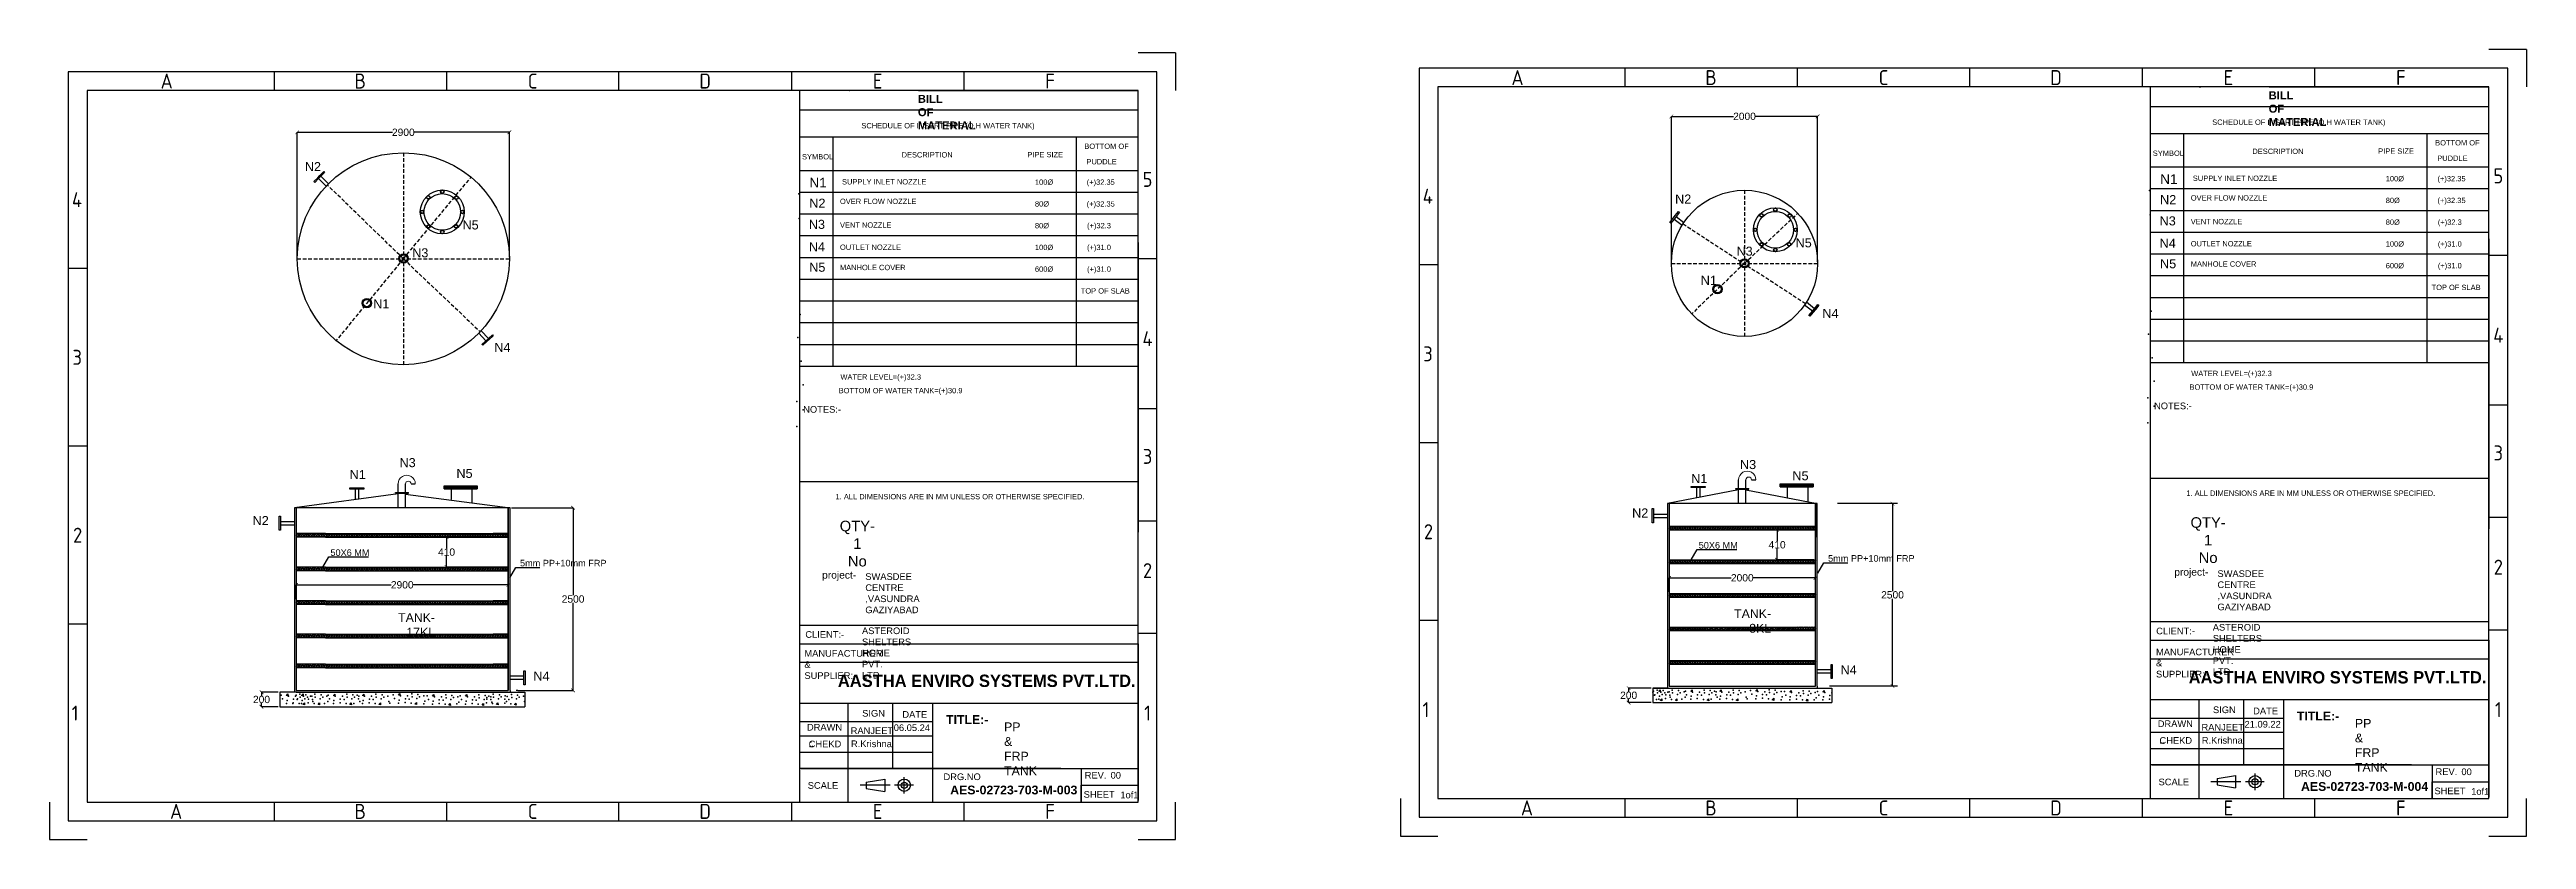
# Model space of a CAD drawing. Header units: millimetres. Extents: x 28040 to 97772, y -4599999986130 to 21571.
# Drawn here: x 63905 to 97772, y 10759 to 21571 of the extents above; entities that cross this region are included whole.
import ezdxf
from ezdxf.enums import TextEntityAlignment as Align

# ---------------------------------------------------------------- set-up
doc = ezdxf.new("R2010")
doc.units = ezdxf.units.MM
doc.header["$LTSCALE"] = 200
doc.header["$MEASUREMENT"] = 0
doc.linetypes.add('HIDDEN', pattern=[0.375, 0.25, -0.125])
doc.layers.add('TEXT', color=5, linetype='Continuous')
doc.styles.add('BAUHAUS', font='')
doc.styles.add('ISOCP', font='isocp.shx')
doc.styles.add('ROMANS', font='romans.shx', dxfattribs={"width": 0.85, "height": 75})
doc.styles.get("Standard").update_dxf_attribs({"font": 'arial.ttf'})
doc.styles.get('BAUHAUS').set_extended_font_data('Bauhaus Md BT', bold=True)
doc.dimstyles.get("Standard").update_dxf_attribs({"dimtxt": 100, "dimasz": 50, "dimexe": 0.18, "dimexo": 20, "dimgap": 0.5, "dimtad": 0, "dimtih": 1, "dimtoh": 1, "dimdec": 0, "dimzin": 0, "dimdsep": 46, "dimtxsty": 'Standard', "dimcen": 0.09, "dimadec": 0, "dimazin": 0, "dimtfac": 1, "dimtdec": 0, "dimtofl": 0, "dimtmove": 0, "dimatfit": 3, "dimfxl": 1, "dimtolj": 1, "dimtzin": 0, "dimarcsym": 0})

msp = doc.modelspace()

# ---------------------------------------------------------------- texts
at = {"color": 0, "style": 'ISOCP'}
for s, p in [('A', (65506.3, 21139.2)), ('B', (68152.7, 21139.2)), ('C', (70510.8, 21139.2)), ('D', (72868.8, 21139.2)), ('E', (75226.9, 21139.2)), ('F', (77584.9, 21139.2)), ('A', (83976.1, 21187)), ('B', (86622.5, 21187)), ('C', (88980.5, 21187)), ('D', (91338.6, 21187)), ('E', (93696.6, 21187)), ('F', (96054.7, 21187)), ('5', (78917.7, 19793.5)), ('4', (82749.9, 19563.1)), ('5', (97387.5, 19841.4)), ('4', (64280.1, 19515.3)), ('4', (78917.7, 17613.5)), ('4', (97387.5, 17661.3)), ('3', (64283.1, 17358.6)), ('3', (82752.9, 17406.4)), ('3', (78917.7, 16002.5)), ('3', (97387.5, 16050.3)), ('2', (64289, 14923.7)), ('2', (82758.8, 14971.5)), ('2', (97387.5, 14486.3)), ('2', (78917.7, 14438.5)), ('1', (64253.8, 12488.7)), ('1', (78917.7, 12488.7)), ('1', (82723.5, 12536.5)), ('1', (97387.5, 12536.5)), ('A', (65635.5, 11143.1)), ('B', (68152.7, 11143.1)), ('C', (70510.8, 11143.1)), ('D', (72868.8, 11143.1)), ('E', (75226.9, 11143.1)), ('F', (77584.9, 11143.1)), ('A', (84105.3, 11190.9)), ('B', (86622.5, 11190.9)), ('C', (88980.5, 11190.9)), ('D', (91338.6, 11190.9)), ('E', (93696.6, 11190.9)), ('F', (96054.7, 11190.9))]:
    msp.add_text(s, height=205, dxfattribs=at).set_placement(p, align=Align.MIDDLE)
at = {"color": 0}
for s, p in [('SCHEDULE OF INSERT PIPE (O.H WATER TANK)', (75005.3, 20492, 0)), ('SCHEDULE OF INSERT PIPE (O.H WATER TANK)', (93475, 20539.8, 0)), ('BOTTOM OF', (96523.6, 20258.2, 482.8)), ('SYMBOL', (74193.4, 20067.1, 0)), ('DESCRIPTION ', (75555, 20093.3, 0)), (' PIPE SIZE', (77246.2, 20096.2, 0)), ('BOTTOM OF', (78053.8, 20210.4, 482.8)), (' PUDDLE', (78053.8, 19999.1, 482.8)), ('SYMBOL', (92663.1, 20114.9, 0)), ('DESCRIPTION ', (94024.8, 20141.2, 0)), (' PIPE SIZE', (95716, 20144, 0)), (' PUDDLE', (96523.6, 20046.9, 482.8)), (' SUPPLY INLET NOZZLE ', (74712.3, 19724.2)), ('100%%C', (77378.1, 19719.2)), ('(+)32.35', (78086, 19719.2, 0)), (' SUPPLY INLET NOZZLE ', (93182.1, 19772)), ('100%%C', (95847.8, 19767)), ('(+)32.35', (96555.7, 19767, 0)), ('OVER FLOW NOZZLE', (74712.3, 19456.2)), ('80%%C', (77378.1, 19421.5)), ('(+)32.35', (78086, 19421.5, 0)), ('OVER FLOW NOZZLE', (93182.1, 19504)), ('80%%C', (95847.8, 19469.3)), ('(+)32.35', (96555.7, 19469.3, 0)), ('VENT NOZZLE ', (74712.3, 19132)), ('80%%C', (77378.1, 19123.8)), ('(+)32.3', (78090.7, 19123.8, 0)), ('VENT NOZZLE ', (93182.1, 19179.8)), ('80%%C', (95847.8, 19171.6)), ('(+)32.3', (96560.5, 19171.6, 0)), ('OUTLET NOZZLE', (74712.3, 18828.6)), ('100%%C', (77378.1, 18826.1)), ('(+)31.0', (78090.7, 18826.1, 0)), ('OUTLET NOZZLE', (93182.1, 18876.4)), ('MANHOLE COVER ', (93181.8, 18599, 0)), ('600%%C', (95847.8, 18576.3)), ('100%%C', (95847.8, 18874)), ('(+)31.0', (96560.5, 18874, 0)), ('(+)31.0', (96560.5, 18576.3, 0)), ('MANHOLE COVER ', (74712, 18551.2, 0)), ('600%%C', (77378.1, 18528.5)), ('TOP OF SLAB', (78005, 18230.8, 0)), ('(+)31.0', (78090.7, 18528.5, 0)), ('TOP OF SLAB', (96474.8, 18278.6, 0)), ('1. ALL DIMENSIONS ARE IN MM UNLESS OR OTHERWISE SPECIFIED.', (74651.8, 15414.6)), ('1. ALL DIMENSIONS ARE IN MM UNLESS OR OTHERWISE SPECIFIED.', (93121.6, 15462.4))]:
    msp.add_text(s, height=73.19, dxfattribs=at).set_placement(p)
for s, p in [('BOTTOM OF WATER TANK=(+)30.9', (75541.3, 16893.9, 0)), ('WATER LEVEL=(+)32.3', (75269.5, 17080.7, 0)), ('BOTTOM OF WATER TANK=(+)30.9', (94011, 16941.7, 0)), ('WATER LEVEL=(+)32.3', (93739.3, 17128.5, 0))]:
    msp.add_text(s, height=73.19, dxfattribs=at).set_placement(p, align=Align.MIDDLE)
at = {"color": 0, "ltscale": 150, "char_height": 5.696, "width": 3954.568, "attachment_point": 1, "style": 'ROMANS'}
for insert in [(74835, 21011), (93304.8, 21058.8)]:
    msp.add_mtext('\\pt3450;ED ', dxfattribs=dict(at, insert=insert))
at = {"color": 0}
for s, insert, char_height, width, attachment_point in [('{\\fArial|b1|i0|c0|p34;BILL OF MATERIAL}', (94247.3, 20998.3), 109.359, 0.921, 1), ('{\\fArial|b1|i0|c0|p34;BILL OF MATERIAL}', (75777.6, 20950.5), 109.359, 0.921, 1), ('{\\fArial|b0|i0|c0|p34;NOTES:-}', (74209.9, 16691.2), 91.132, 0.921, 1), ('{\\fArial|b0|i0|c0|p34;NOTES:-}', (92679.7, 16739.1), 91.132, 0.921, 1), ('QTY- 1 No', (74949.7, 15121.6), 144.46, 0.921, 2), ('QTY- 1 No', (93419.4, 15169.4), 144.46, 0.921, 2), ('SWASDEE CENTRE ,VASUNDRA GAZIYABAD', (75058.9, 14402.9), 91.132, 0.921, 1), ('SWASDEE CENTRE ,VASUNDRA GAZIYABAD', (93546.8, 14443.2), 91.132, 0.921, 1), ('TANK- 8KL', (87443.2, 13910.7), 120.38, 0.921, 3), ('TANK- 17KL', (69175.6, 13856.5), 120.38, 0.921, 3), ('{\\fArial|b0|i0|c0|p34;CLIENT:-}', (74238.8, 13610.6), 91.132, 0.921, 1), ('ASTEROID SHELTERS HOME PVT. LTD', (75013.3, 13661.1), 91.132, 0.921, 1), ('{\\fArial|b0|i0|c0|p34;CLIENT:-}', (92708.6, 13658.4), 91.132, 0.921, 1), ('ASTEROID SHELTERS HOME PVT. LTD', (93483.1, 13708.9), 91.132, 0.921, 1), ('MANUFACTURER & SUPPLIER:-', (74226, 13351.5), 91.132, 0.921, 1), ('MANUFACTURER & SUPPLIER:-', (92707.1, 13371.5), 91.132, 0.921, 1), ('{\\fArial|b0|i0|c0|p34;SIGN}', (75015.9, 12531.9), 91.132, 0.921, 1), ('{\\fArial|b0|i0|c0|p34;SIGN}', (93485.7, 12579.7), 91.132, 0.921, 1), ('{\\fArial|b0|i0|c0|p34;DATE}', (94035.6, 12563.8), 91.132, 0.921, 1), ('{\\fArial|b0|i0|c0|p34;DRAWN}', (74260.8, 12340.8), 91.132, 0.921, 1), ('RANJEET', (74858.9, 12293.8), 91.13, 491.098, 1), ('06.05.24', (75447.7, 12334.1), 91.13, 0.921, 1), ('{\\fArial|b0|i0|c0|p34;DATE}', (75565.8, 12516), 91.132, 0.921, 1), ('{\\fArial|b1|i0|c0|p34;TITLE:-}', (76162.9, 12460.7), 120.381, 0.921, 1), ('PP & FRP  TANK', (76956.9, 12361.2), 120.381, 0.921, 1), ('{\\fArial|b0|i0|c0|p34;DRAWN}', (92730.5, 12388.6), 91.132, 0.921, 1), ('RANJEET', (93328.7, 12341.6), 91.13, 491.098, 1), ('21.09.22', (93917.5, 12381.9), 91.13, 0.921, 1), ('{\\fArial|b1|i0|c0|p34;TITLE:-}', (94632.7, 12508.5), 120.381, 0.921, 1), ('PP & FRP  TANK', (95426.6, 12409.1), 120.381, 0.921, 1), ('{\\fArial|b0|i0|c0|p34;CHEKD}', (74284.5, 12112), 91.132, 0.921, 1), ('{\\fArial|b0|i0|c0|p34;R.Krishna}', (74863.2, 12113.9), 91.132, 0.921, 1), ('{\\fArial|b0|i0|c0|p34;CHEKD}', (92754.2, 12159.9), 91.132, 0.921, 1), ('{\\fArial|b0|i0|c0|p34;R.Krishna}', (93332.9, 12161.7), 91.132, 0.921, 1), ('{\\fArial|b0|i0|c0|p34;SCALE}', (74271.7, 11544.1), 91.132, 0.921, 1), ('{\\fArial|b0|i0|c0|p34;DRG.NO}', (76128.1, 11663), 91.132, 0.921, 1), ('{\\fArial|b0|i0|c0|p34;REV.}', (78058.9, 11684.3), 91.132, 0.921, 1), ('  00', (78412.7, 11683), 91.13, 0.921, 1), ('{\\fArial|b0|i0|c0|p34;SCALE}', (92741.4, 11592), 91.132, 0.921, 1), ('{\\fArial|b0|i0|c0|p34;DRG.NO}', (94597.9, 11710.9), 91.132, 0.921, 1), ('{\\fArial|b1|i0|c0|p34;AES-02723-703-M-004}', (94689.4, 11544.4), 120.381, 0.921, 1), ('{\\fArial|b0|i0|c0|p34;REV.}', (96528.6, 11732.1), 91.132, 0.921, 1), ('  00', (96882.5, 11730.9), 91.13, 0.921, 1), ('{\\fArial|b1|i0|c0|p34;AES-02723-703-M-003}', (76219.6, 11496.6), 120.381, 0.921, 1), ('{\\fArial|b0|i0|c0|p34;SHEET\\Fromans|c0; }', (78044.3, 11421.7), 91.132, 0.921, 1), ('{\\fArial|b0|i0|c0|p34;1of1 }', (78546.1, 11414.1), 91.132, 0.921, 1), ('{\\fArial|b0|i0|c0|p34;SHEET\\Fromans|c0; }', (96514.1, 11469.5), 91.132, 0.921, 1), ('{\\fArial|b0|i0|c0|p34;1of1 }', (97015.9, 11461.9), 91.132, 0.921, 1)]:
    msp.add_mtext(s, dxfattribs=dict(at, insert=insert, char_height=char_height, width=width, attachment_point=attachment_point))
at = {"linetype": 'Continuous', "attachment_point": 1}
for s, width, gutter_width, insert, char_height in [('N2', 1537.269, 1270.6, (67395.2, 20030.6), 123.91), ('N2', 749.569, 619.6, (74292.5, 19530.3), 123.91), ('N2', 749.569, 619.6, (86131, 19586.5), 123.91), ('N2', 749.569, 619.6, (92762.3, 19578.1), 123.91), ('N5', 1537.269, 1270.6, (69550.8, 19232.3), 123.91), ('N3', 749.569, 619.6, (74286.1, 19240), 123.91), ('N5', 1537.269, 1270.6, (87778.3, 18987.3), 123.91), ('N3', 749.569, 619.6, (92755.9, 19287.8), 123.91), ('N4', 749.569, 619.6, (92756, 18981.5), 123.91), ('N3', 749.569, 619.6, (68863.1, 18850.3), 123.91), ('N4', 749.569, 619.6, (74286.2, 18933.7), 123.91), ('N5', 749.569, 619.6, (74291.9, 18653.3), 123.91), ('N3', 749.569, 619.6, (86970.5, 18873), 123.91), ('N5', 749.569, 619.6, (92761.7, 18701.1), 123.91), ('N1', 1537.269, 1270.6, (86481.6, 18473.9), 123.91), ('N1', 749.569, 619.6, (68329.3, 18153.1), 123.91), ('N4', 749.569, 619.6, (88145, 18021.8), 123.91), ('N4', 1537.269, 1270.6, (69986.4, 17555.9), 123.91), ('N3', 1537.269, 1270.6, (68690, 15978.7), 123.91), ('N3', 1537.269, 1270.6, (87018.1, 15952.8), 123.91), ('N1', 1537.269, 1270.6, (68008.2, 15815.4), 123.91), ('N5', 1537.269, 1270.6, (69467.9, 15831.6), 123.91), ('N1', 1537.269, 1270.6, (86350.5, 15761.1), 123.91), ('N5', 1537.269, 1270.6, (87734.8, 15799.5), 123.91), ('N2', 1537.269, 1270.6, (85543.4, 15289.8), 123.91), ('N2', 1537.269, 1270.6, (66680.8, 15186.1), 123.91), ('50X6 MM', 655.621, 446.8, (67745.6, 14730.1), 89.36), ('5mm PP+10mm FRP', 1256.803, 191.6, (70337.7, 14586.6), 89.357), ('50X6 MM', 655.621, 446.8, (86454.1, 14830.1), 89.36), ('5mm PP+10mm FRP', 1256.803, 191.6, (88222.9, 14650.9), 89.357), ('N4', 1537.269, 1270.6, (70520, 13057.5), 123.91), ('N4', 1537.269, 1270.6, (88393.1, 13142.6), 123.91)]:
    msp.add_mtext_dynamic_manual_height_columns(s, width=width, gutter_width=gutter_width, heights=[0], dxfattribs=dict(at, insert=insert, char_height=char_height))
at = {"color": 0, "char_height": 132.37, "attachment_point": 1}
for insert in [(74294.5, 19815.6), (92764.3, 19863.4)]:
    msp.add_mtext_dynamic_manual_height_columns('N1', width=800.742, gutter_width=661.9, heights=[0], dxfattribs=dict(at, insert=insert))
at = {"char_height": 100, "attachment_point": 1}
for insert in [(74468.5, 14429.5), (92956.4, 14469.8)]:
    msp.add_mtext_dynamic_manual_height_columns('project-', width=32.114, gutter_width=500, heights=[0], dxfattribs=dict(at, insert=insert))
at = {"color": 0, "char_height": 168.595, "width": 3841.736, "attachment_point": 5, "style": 'BAUHAUS'}
for insert in [(76718.9, 12929.6), (95188.7, 12977.4)]:
    msp.add_mtext('AASTHA ENVIRO SYSTEMS PVT.LTD.', dxfattribs=dict(at, insert=insert))

# ---------------------------------------------------------------- blocks, each defined once
blk = doc.blocks.new('_ArchTick')
at = {"color": 0, "linetype": 'ByBlock', "const_width": 0.15}
blk.add_lwpolyline([(-0.5, -0.5), (0.5, 0.5)], dxfattribs=at)
blk = doc.blocks.new('*D101')
at = {"color": 0, "lineweight": -2, "transparency": 16777216}
for p, q in [((67292, 18727), (67292, 20439)), ((67292, 20438), (68592, 20438)), ((70192, 20438), (68893, 20438)), ((70192, 18727), (70192, 20439))]:
    blk.add_line(p, q, dxfattribs=at)
at = {"layer": 'Defpoints', "color": 0, "linetype": 'Continuous', "transparency": 16777216}
for p in [(70192, 20438), (67292, 18707), (70192, 18707)]:
    blk.add_point(p, dxfattribs=at)
at = {"color": 0, "linetype": 'Continuous', "lineweight": -2, "transparency": 16777216, "xscale": 50, "yscale": 50, "zscale": 50, "rotation": 180}
blk.add_blockref('_ArchTick', (67292, 20438), dxfattribs=at)
at = {"color": 0, "linetype": 'Continuous', "lineweight": -2, "transparency": 16777216, "xscale": 50, "yscale": 50, "zscale": 50}
blk.add_blockref('_ArchTick', (70192, 20438), dxfattribs=at)
at = {"color": 0, "linetype": 'Continuous', "transparency": 16777216, "insert": (68742, 20438), "char_height": 100, "attachment_point": 5}
blk.add_mtext('\\A1;2900', dxfattribs=at)
blk = doc.blocks.new('*D102')
at = {"color": 0, "lineweight": -2, "transparency": 16777216}
for p, q in [((67277, 14047), (67277, 14244)), ((67277, 14244), (68577, 14244)), ((70177, 14244), (68878, 14244)), ((70177, 14047), (70177, 14244))]:
    blk.add_line(p, q, dxfattribs=at)
at = {"layer": 'Defpoints', "color": 0, "linetype": 'Continuous', "transparency": 16777216}
for p in [(70177, 14244), (67277, 14027), (70177, 14027)]:
    blk.add_point(p, dxfattribs=at)
at = {"color": 0, "linetype": 'Continuous', "lineweight": -2, "transparency": 16777216, "xscale": 50, "yscale": 50, "zscale": 50, "rotation": 180}
blk.add_blockref('_ArchTick', (67277, 14244), dxfattribs=at)
at = {"color": 0, "linetype": 'Continuous', "lineweight": -2, "transparency": 16777216, "xscale": 50, "yscale": 50, "zscale": 50}
blk.add_blockref('_ArchTick', (70177, 14244), dxfattribs=at)
at = {"color": 0, "linetype": 'Continuous', "transparency": 16777216, "insert": (68727, 14244), "char_height": 100, "attachment_point": 5}
blk.add_mtext('\\A1;2900', dxfattribs=at)
blk = doc.blocks.new('*D103')
at = {"color": 0, "lineweight": -2, "transparency": 16777216}
for p, q in [((70157, 14897), (69333, 14897)), ((69333, 14897), (69333, 14744)), ((69333, 14487), (69333, 14641)), ((70157, 14487), (69333, 14487))]:
    blk.add_line(p, q, dxfattribs=at)
at = {"layer": 'Defpoints', "color": 0, "linetype": 'Continuous', "transparency": 16777216}
for p in [(70177, 14897), (69333, 14487), (70177, 14487)]:
    blk.add_point(p, dxfattribs=at)
at = {"color": 0, "linetype": 'Continuous', "lineweight": -2, "transparency": 16777216, "xscale": 50, "yscale": 50, "zscale": 50}
for p, rotation in [((69333, 14897), 89.98347554571774), ((69333, 14487), 269.9834755457177)]:
    blk.add_blockref('_ArchTick', p, dxfattribs=dict(at, rotation=rotation))
at = {"color": 0, "linetype": 'Continuous', "transparency": 16777216, "insert": (69333, 14692), "char_height": 100, "attachment_point": 5}
blk.add_mtext('\\A1;410', dxfattribs=at)
blk = doc.blocks.new('*D104')
at = {"color": 0, "lineweight": -2, "transparency": 16777216}
for p, q in [((70222, 15300), (71063, 15300)), ((71063, 15300), (71063, 14101)), ((71063, 12800), (71063, 13998)), ((70306, 12800), (71063, 12800))]:
    blk.add_line(p, q, dxfattribs=at)
at = {"layer": 'Defpoints', "color": 0, "linetype": 'Continuous', "transparency": 16777216}
for p in [(70202, 15300), (70286, 12800), (71063, 12800)]:
    blk.add_point(p, dxfattribs=at)
at = {"color": 0, "linetype": 'Continuous', "lineweight": -2, "transparency": 16777216, "xscale": 50, "yscale": 50, "zscale": 50}
for p, rotation in [((71063, 15300), 90), ((71063, 12800), 270)]:
    blk.add_blockref('_ArchTick', p, dxfattribs=dict(at, rotation=rotation))
at = {"color": 0, "linetype": 'Continuous', "transparency": 16777216, "insert": (71063, 14050), "char_height": 100, "attachment_point": 5}
blk.add_mtext('\\A1;2500', dxfattribs=at)
blk = doc.blocks.new('*D106')
at = {"color": 0, "lineweight": -2, "transparency": 16777216}
for p, q in [((67032, 12775), (66803, 12775)), ((66803, 12775), (66803, 12726)), ((66803, 12575), (66803, 12623)), ((67032, 12575), (66803, 12575))]:
    blk.add_line(p, q, dxfattribs=at)
at = {"layer": 'Defpoints', "color": 0, "linetype": 'Continuous', "transparency": 16777216}
for p in [(66803, 12575), (67052, 12775), (67052, 12575)]:
    blk.add_point(p, dxfattribs=at)
at = {"color": 0, "linetype": 'Continuous', "lineweight": -2, "transparency": 16777216, "xscale": 50, "yscale": 50, "zscale": 50}
for p, rotation in [((66803, 12775), 90), ((66803, 12575), 270)]:
    blk.add_blockref('_ArchTick', p, dxfattribs=dict(at, rotation=rotation))
at = {"color": 0, "linetype": 'Continuous', "transparency": 16777216, "insert": (66803, 12675), "char_height": 100, "attachment_point": 5}
blk.add_mtext('\\A1;200', dxfattribs=at)
blk = doc.blocks.new('*D100')
at = {"color": 0, "lineweight": -2, "transparency": 16777216}
for p, q in [((89173, 15356), (89104, 15356)), ((89104, 15356), (89104, 14158)), ((89104, 12858), (89104, 14055)), ((89173, 12858), (89104, 12858))]:
    blk.add_line(p, q, dxfattribs=at)
at = {"layer": 'Defpoints', "color": 0, "linetype": 'Continuous', "transparency": 16777216}
for p in [(89193, 15356), (89104, 12858), (89193, 12858)]:
    blk.add_point(p, dxfattribs=at)
at = {"color": 0, "linetype": 'Continuous', "lineweight": -2, "transparency": 16777216, "xscale": 50, "yscale": 50, "zscale": 50}
for p, rotation in [((89104, 15356), 90), ((89104, 12858), 270)]:
    blk.add_blockref('_ArchTick', p, dxfattribs=dict(at, rotation=rotation))
at = {"color": 0, "linetype": 'Continuous', "transparency": 16777216, "insert": (89104, 14107), "char_height": 100, "attachment_point": 5}
blk.add_mtext('\\A1;2500', dxfattribs=at)
blk = doc.blocks.new('*D105')
at = {"color": 0, "lineweight": -2, "transparency": 16777216}
for p, q in [((86080, 18665), (86080, 20656)), ((86080, 20656), (86930, 20656)), ((88080, 20656), (87231, 20656)), ((88080, 18665), (88080, 20656))]:
    blk.add_line(p, q, dxfattribs=at)
at = {"layer": 'Defpoints', "color": 0, "linetype": 'Continuous', "transparency": 16777216}
for p in [(88080, 20656), (86080, 18645), (88080, 18645)]:
    blk.add_point(p, dxfattribs=at)
at = {"color": 0, "linetype": 'Continuous', "lineweight": -2, "transparency": 16777216, "xscale": 50, "yscale": 50, "zscale": 50, "rotation": 180}
blk.add_blockref('_ArchTick', (86080, 20656), dxfattribs=at)
at = {"color": 0, "linetype": 'Continuous', "lineweight": -2, "transparency": 16777216, "xscale": 50, "yscale": 50, "zscale": 50}
blk.add_blockref('_ArchTick', (88080, 20656), dxfattribs=at)
at = {"color": 0, "linetype": 'Continuous', "transparency": 16777216, "insert": (87080, 20656), "char_height": 100, "attachment_point": 5}
blk.add_mtext('\\A1;2000', dxfattribs=at)
blk = doc.blocks.new('*D107')
at = {"color": 0, "lineweight": -2, "transparency": 16777216}
for p, q in [((88030, 14997), (87525, 14997)), ((87526, 14997), (87526, 14844)), ((88030, 14587), (87525, 14587)), ((87526, 14587), (87526, 14741))]:
    blk.add_line(p, q, dxfattribs=at)
at = {"layer": 'Defpoints', "color": 0, "linetype": 'Continuous', "transparency": 16777216}
for p in [(88050, 14997), (87526, 14587), (88050, 14587)]:
    blk.add_point(p, dxfattribs=at)
at = {"color": 0, "linetype": 'Continuous', "lineweight": -2, "transparency": 16777216, "xscale": 50, "yscale": 50, "zscale": 50}
for p, rotation in [((87526, 14997), 90), ((87526, 14587), 270)]:
    blk.add_blockref('_ArchTick', p, dxfattribs=dict(at, rotation=rotation))
at = {"color": 0, "linetype": 'Continuous', "transparency": 16777216, "insert": (87526, 14792), "char_height": 100, "attachment_point": 5}
blk.add_mtext('\\A1;410', dxfattribs=at)
blk = doc.blocks.new('*D108')
at = {"color": 0, "lineweight": -2, "transparency": 16777216}
for p, q in [((85805, 12831), (85496, 12831)), ((85496, 12831), (85496, 12783)), ((85496, 12632), (85496, 12680)), ((85805, 12632), (85496, 12632))]:
    blk.add_line(p, q, dxfattribs=at)
at = {"layer": 'Defpoints', "color": 0, "linetype": 'Continuous', "transparency": 16777216}
for p in [(85496, 12632), (85825, 12831), (85825, 12632)]:
    blk.add_point(p, dxfattribs=at)
at = {"color": 0, "linetype": 'Continuous', "lineweight": -2, "transparency": 16777216, "xscale": 50, "yscale": 50, "zscale": 50}
for p, rotation in [((85496, 12831), 90), ((85496, 12632), 270)]:
    blk.add_blockref('_ArchTick', p, dxfattribs=dict(at, rotation=rotation))
at = {"color": 0, "linetype": 'Continuous', "transparency": 16777216, "insert": (85496, 12732), "char_height": 100, "width": 211.73, "attachment_point": 5}
blk.add_mtext('\\A1;200', dxfattribs=at)
blk = doc.blocks.new('*D109')
at = {"color": 0, "lineweight": -2, "transparency": 16777216}
for p, q in [((86050, 14147), (86050, 14340)), ((86050, 14340), (86900, 14340)), ((88050, 14340), (87201, 14340)), ((88050, 14147), (88050, 14340))]:
    blk.add_line(p, q, dxfattribs=at)
at = {"layer": 'Defpoints', "color": 0, "linetype": 'Continuous', "transparency": 16777216}
for p in [(88050, 14340), (86050, 14127), (88050, 14127)]:
    blk.add_point(p, dxfattribs=at)
at = {"color": 0, "linetype": 'Continuous', "lineweight": -2, "transparency": 16777216, "xscale": 50, "yscale": 50, "zscale": 50, "rotation": 180}
blk.add_blockref('_ArchTick', (86050, 14340), dxfattribs=at)
at = {"color": 0, "linetype": 'Continuous', "lineweight": -2, "transparency": 16777216, "xscale": 50, "yscale": 50, "zscale": 50}
blk.add_blockref('_ArchTick', (88050, 14340), dxfattribs=at)
at = {"color": 0, "linetype": 'Continuous', "transparency": 16777216, "insert": (87050, 14340), "char_height": 100, "attachment_point": 5}
blk.add_mtext('\\A1;2000', dxfattribs=at)

# ---------------------------------------------------------------- dimensions: what is measured, and where the dimension line sits
at = {"linetype": 'Continuous'}
for base, p1, p2, picture, middle in [((88080, 20655.6), (86080, 18644.6), (88080, 18644.6), '*D105', (87080, 20655.6)), ((70192.5, 20438.4), (67292.5, 18707.5), (70192.5, 18707.5), '*D101', (68742.5, 20438.4)), ((70177, 14244), (67277, 14027.2), (70177, 14027.2), '*D102', (68727, 14244)), ((88050.1, 14339.9), (86050.1, 14127.2), (88050.1, 14127.2), '*D109', (87050.1, 14339.9))]:
    dim = msp.add_linear_dim(base=base, p1=p1, p2=p2, dimstyle='Standard', override={"dimblk": 'ArchTick', "dimblk2": 'ArchTick', "dimfxl": 110}, dxfattribs=at)
    dim.commit()
    dim.dimension.update_dxf_attribs({"geometry": picture, "text_midpoint": middle})
for base, p1, p2, picture, middle in [((71063, 12799.9), (70202, 15299.9), (70285.6, 12799.9), '*D104', (71063, 14049.9)), ((87525.6, 14587.2), (88050.1, 14997.2), (88050.1, 14587.2), '*D107', (87525.6, 14792.2)), ((66802.7, 12574.9), (67052, 12774.9), (67052, 12574.9), '*D106', (66802.7, 12674.9))]:
    dim = msp.add_linear_dim(base=base, p1=p1, p2=p2, angle=90, dimstyle='Standard', override={"dimblk": 'ArchTick', "dimblk2": 'ArchTick', "dimfxl": 110}, dxfattribs=at)
    dim.commit()
    dim.dimension.update_dxf_attribs({"geometry": picture, "text_midpoint": middle})
for base, p1, p2, text, picture, middle in [((89104, 12857.7), (89192.6, 15355.9), (89192.6, 12857.7), '2500', '*D100', (89104, 14106.8)), ((85496, 12632.2), (85825.1, 12831.4), (85825.1, 12632.2), '200', '*D108', (85496, 12731.8))]:
    dim = msp.add_linear_dim(base=base, p1=p1, p2=p2, angle=90, text=text, dimstyle='Standard', override={"dimblk": 'ArchTick', "dimblk2": 'ArchTick', "dimfxl": 110}, dxfattribs=at)
    dim.commit()
    dim.dimension.update_dxf_attribs({"geometry": picture, "text_midpoint": middle})
dim = msp.add_aligned_dim(p1=(70177.1, 14897.2), p2=(70177, 14487.2), distance=-844.1, dimstyle='Standard', override={"dimblk": 'ArchTick', "dimblk2": 'ArchTick', "dimfxl": 110}, dxfattribs=at)
dim.commit()
dim.dimension.update_dxf_attribs({"geometry": '*D103', "text_midpoint": (69333, 14692.4)})

# ---------------------------------------------------------------- linework, layer by layer
at = {"color": 0}
for p, q in [((79302.2, 21523.6), (78789.6, 21523.6)), ((79302.2, 21523.6), (79302.2, 21011)), ((97772, 21571.4), (97259.3, 21571.4)), ((97772, 21571.4), (97772, 21058.8)), ((79045.9, 21267.3), (64160.9, 21267.3)), ((64160.9, 21267.3), (64160.9, 11014.9)), ((78789.6, 21011), (64417.2, 21011)), ((64417.2, 21011), (64417.2, 11271.3)), ((66973.7, 21267.3), (66973.7, 21011)), ((69331.8, 21267.3), (69331.8, 21011)), ((71689.8, 21011), (71689.8, 21267.3)), ((74047.9, 21267.3), (74047.9, 21011)), ((74158.7, 21011), (74158.7, 11271.3)), ((76405.9, 21267.3), (76405.9, 21011)), ((78789.6, 11271.3), (78789.6, 21011)), ((79045.9, 11014.9), (79045.9, 21267.3)), ((97515.6, 21315.1), (82630.7, 21315.1)), ((82630.7, 21315.1), (82630.7, 11062.8)), ((97259.3, 21058.8), (82887, 21058.8)), ((82887, 21058.8), (82887, 11319.1)), ((85443.5, 21315.1), (85443.5, 21058.8)), ((87801.5, 21315.1), (87801.5, 21058.8)), ((90159.6, 21058.8), (90159.6, 21315.1)), ((92517.6, 21315.1), (92517.6, 21058.8)), ((92628.5, 21058.8), (92628.5, 11319.1)), ((94875.7, 21315.1), (94875.7, 21058.8)), ((97259.3, 11319.1), (97259.3, 21058.8)), ((97515.6, 11062.8), (97515.6, 21315.1)), ((74158.7, 20744.9), (78789.6, 20744.9)), ((92628.5, 20792.7), (97259.3, 20792.7)), ((74158.7, 20374.7), (78789.6, 20374.7)), ((74614.6, 20374.7), (74614.6, 17238)), ((77940.1, 20374.7), (77940.1, 17238)), ((92628.5, 20422.5), (97259.3, 20422.5)), ((93084.4, 20422.5), (93084.4, 17285.9)), ((96409.9, 20422.5), (96409.9, 17285.9)), ((74158.7, 19917.1), (78789.6, 19917.1)), ((92628.5, 19964.9), (97259.3, 19964.9)), ((92628.5, 19667.2), (97259.3, 19667.2)), ((74158.7, 19619.4), (78789.6, 19619.4)), ((74158.7, 19321.7), (78789.6, 19321.7)), ((92628.5, 19369.6), (97259.3, 19369.6)), ((74158.7, 19024.1), (78789.6, 19024.1)), ((92628.5, 19071.9), (97259.3, 19071.9)), ((97259.3, 18979.3), (97259.3, 15011.8)), ((74158.7, 18726.4), (78789.6, 18726.4)), ((78789.6, 18931.4), (78789.6, 14963.9)), ((79045.9, 18704.2), (78789.6, 18704.2)), ((79045.9, 13578), (79045.9, 18704.2)), ((92628.5, 18774.2), (97259.3, 18774.2)), ((97515.6, 18752), (97259.3, 18752)), ((97515.6, 13625.9), (97515.6, 18752)), ((64417.2, 18576.1), (64160.9, 18576.1)), ((74158.7, 18428.7), (78789.6, 18428.7)), ((82887, 18623.9), (82630.7, 18623.9)), ((92628.5, 18476.5), (97259.3, 18476.5)), ((74158.7, 18131.1), (78789.6, 18131.1)), ((92628.5, 18178.9), (97259.3, 18178.9)), ((74158.7, 17833.4), (78789.6, 17833.4)), ((92628.5, 17881.2), (97259.3, 17881.2)), ((74158.7, 17535.7), (78789.6, 17535.7)), ((92628.5, 17583.5), (97259.3, 17583.5)), ((92628.5, 17285.9), (97259.3, 17285.9)), ((74158.7, 17238), (78789.6, 17238)), ((79045.9, 16653.6), (78789.6, 16653.6)), ((97515.6, 16701.4), (97259.3, 16701.4)), ((64417.2, 16141.1), (64160.9, 16141.1)), ((82887, 16188.9), (82630.7, 16188.9)), ((79045.9, 15115.9), (78789.6, 15115.9)), ((97515.6, 15163.7), (97259.3, 15163.7)), ((64417.2, 13706.2), (64160.9, 13706.2)), ((74158.7, 13692.8), (78789.6, 13692.8)), ((79045.9, 13578), (78789.6, 13578)), ((82887, 13754), (82630.7, 13754)), ((92628.5, 13740.6), (97259.3, 13740.6)), ((97515.6, 13625.9), (97259.3, 13625.9)), ((74158.7, 13438.7), (78497.4, 13438.7)), ((74473.3, 13438.7), (78789.6, 13438.7)), ((78789.6, 13438.7), (78789.6, 11290.7)), ((92628.5, 13486.5), (96967.1, 13486.5)), ((92628.5, 13232.4), (97259.3, 13232.4)), ((92943.1, 13486.5), (97259.3, 13486.5)), ((97259.3, 13486.5), (97259.3, 11338.6)), ((74158.7, 13184.6), (78789.6, 13184.6)), ((74158.7, 12626.4), (78497.4, 12626.4)), ((74473.3, 12626.4), (78789.6, 12626.4)), ((74821.4, 12626.4), (74821.4, 11731.8)), ((75431.6, 12626.4), (75431.6, 11731.8)), ((75978.4, 12626.4), (75978.4, 11731.8)), ((92628.5, 12674.2), (96967.1, 12674.2)), ((92943.1, 12674.2), (97259.3, 12674.2)), ((93291.2, 12674.2), (93291.2, 11779.7)), ((93901.4, 12674.2), (93901.4, 11779.7)), ((94448.2, 12674.2), (94448.2, 11779.7)), ((74158.7, 12372.3), (75978.4, 12372.3)), ((74821.4, 12372.3), (74821.4, 11731.8)), ((92628.5, 12420.1), (94448.2, 12420.1)), ((92628.5, 12226.9), (94448.2, 12226.9)), ((93291.2, 12420.1), (93291.2, 11779.7)), ((74158.7, 12179.1), (75978.4, 12179.1)), ((74158.7, 11955.5), (75978.4, 11955.5)), ((92628.5, 12003.3), (94448.2, 12003.3)), ((77731.4, 11731.8), (74158.7, 11731.8)), ((74181.1, 11731.8), (78789.6, 11731.8)), ((74821.4, 11731.8), (74821.4, 11271.3)), ((75071.8, 11543.5), (75325.4, 11585.8)), ((75071.8, 11543.5), (75071.8, 11459)), ((75325.4, 11585.8), (75325.4, 11416.7)), ((75978.4, 11731.8), (75978.4, 11271.3)), ((77731.4, 11731.8), (78789.6, 11731.8)), ((78010.9, 11731.8), (78010.9, 11271.3)), ((78789.6, 11731.8), (78789.6, 11424.8)), ((96201.1, 11779.7), (92628.5, 11779.7)), ((92650.9, 11779.7), (97259.3, 11779.7)), ((93291.2, 11779.7), (93291.2, 11319.1)), ((93541.6, 11591.4), (93795.2, 11633.6)), ((93541.6, 11591.4), (93541.6, 11506.8)), ((93795.2, 11633.6), (93795.2, 11464.5)), ((94060.6, 11549.1), (94062.1, 11549.1)), ((94061.3, 11548.3), (94061.3, 11549.9)), ((94448.2, 11779.7), (94448.2, 11319.1)), ((96201.1, 11779.7), (97259.3, 11779.7)), ((96480.7, 11779.7), (96480.7, 11319.1)), ((97259.3, 11779.7), (97259.3, 11472.6)), ((63904.6, 11271.3), (63904.6, 10758.6)), ((64417.2, 11271.3), (78789.6, 11271.3)), ((66973.7, 11271.3), (66973.7, 11014.9)), ((69331.8, 11271.3), (69331.8, 11014.9)), ((71689.8, 11014.9), (71689.8, 11271.3)), ((74047.9, 11271.3), (74047.9, 11014.9)), ((74212.9, 11271.3), (78789.6, 11271.3)), ((74473.3, 11271.3), (78789.6, 11271.3)), ((75071.8, 11459), (75325.4, 11416.7)), ((75590.8, 11501.3), (75592.3, 11501.3)), ((75591.6, 11500.5), (75591.6, 11502)), ((76405.9, 11271.3), (76405.9, 11014.9)), ((77384, 11273.2), (77384, 11271.3)), ((78114.4, 11273.2), (78114.4, 11271.3)), ((79302.2, 10758.6), (79302.2, 11271.3)), ((82374.4, 11319.1), (82374.4, 10806.5)), ((82887, 11319.1), (97259.3, 11319.1)), ((85443.5, 11319.1), (85443.5, 11062.8)), ((87801.5, 11319.1), (87801.5, 11062.8)), ((90159.6, 11062.8), (90159.6, 11319.1)), ((92517.6, 11319.1), (92517.6, 11062.8)), ((92682.7, 11319.1), (97259.3, 11319.1)), ((92943.1, 11319.1), (97259.3, 11319.1)), ((93541.6, 11506.8), (93795.2, 11464.5)), ((94875.7, 11319.1), (94875.7, 11062.8)), ((95853.8, 11321), (95853.8, 11319.1)), ((96584.1, 11321), (96584.1, 11319.1)), ((97772, 10806.5), (97772, 11319.1)), ((64160.9, 11014.9), (79045.9, 11014.9)), ((82630.7, 11062.8), (97515.6, 11062.8)), ((63904.6, 10758.6), (64417.2, 10758.6)), ((78789.6, 10758.6), (79302.2, 10758.6)), ((82374.4, 10806.5), (82887, 10806.5)), ((97259.3, 10806.5), (97772, 10806.5))]:
    msp.add_line(p, q, dxfattribs=at)
at = {"color": 0, "ltscale": 150}
for p, q in [((75785.6, 21011), (78789.6, 21011)), ((94255.3, 21058.8), (97259.3, 21058.8))]:
    msp.add_line(p, q, dxfattribs=at)
at = {"linetype": 'HIDDEN'}
for p, q in [((68742.5, 20157.5), (68742.5, 17257.5)), ((68742.5, 18707.5), (67702.5, 19717.8)), ((68742.5, 18707.5), (69668.2, 19823.5)), ((87080, 19644.6), (87080, 17644.6)), ((87080, 18644.6), (87807.7, 19330.6)), ((86239.6, 19186.6), (87914.3, 18093.2)), ((67292.5, 18707.5), (70192.5, 18707.5)), ((68742.5, 18707.5), (67822.6, 17586.6)), ((68742.5, 18707.5), (69793.6, 17708.7)), ((86080, 18644.6), (88080, 18644.6)), ((87080, 18644.6), (86358.2, 17952.6))]:
    msp.add_line(p, q, dxfattribs=at)
for p, q in [((67519.7, 19762.6), (67571, 19815.5)), ((67531.9, 19750.8), (67519.7, 19762.6)), ((67583.2, 19803.6), (67531.9, 19750.8)), ((67571, 19815.5), (67602.6, 19848)), ((67571.6, 19814.9), (67571.6, 19814.9)), ((67666.1, 19889.1), (67583.2, 19803.6)), ((67583.2, 19803.6), (67687.6, 19702.3)), ((67602.6, 19848), (67653.9, 19900.9)), ((67614.8, 19836.2), (67719.2, 19734.8)), ((67653.9, 19900.9), (67666.1, 19889.1)), ((86191, 19345.1), (86118.5, 19250.7)), ((86132.6, 19297.1), (86177.5, 19355.5)), ((86177.5, 19355.5), (86191, 19345.1)), ((86060.1, 19202.7), (86105, 19261.1)), ((86073.6, 19192.3), (86060.1, 19202.7)), ((86118.5, 19250.7), (86073.6, 19192.3)), ((86105, 19261.1), (86132.6, 19297.1)), ((86105.7, 19260.6), (86105.7, 19260.6)), ((86118.5, 19250.7), (86227.4, 19167.1)), ((86146.1, 19286.7), (86252, 19205.3)), ((88007.6, 17988.4), (87901.4, 18074.2)), ((88036.1, 18023.7), (87926.5, 18112.2)), ((87961.3, 17931.1), (88036.1, 18023.7)), ((88020.8, 17977.8), (87974.5, 17920.4)), ((88049.3, 18013), (88020.8, 17977.8)), ((88036.1, 18023.7), (88082.4, 18081.1)), ((88048.6, 18013.6), (88048.6, 18013.6)), ((88095.6, 18070.4), (88049.3, 18013)), ((88082.4, 18081.1), (88095.6, 18070.4)), ((69871.6, 17585.7), (69775.7, 17690.1)), ((69905, 17616.4), (69807, 17722.9)), ((69817.3, 17535.8), (69905, 17616.4)), ((69905, 17616.4), (69959.2, 17666.2)), ((69970.7, 17653.7), (69916.5, 17603.8)), ((69959.2, 17666.2), (69970.7, 17653.7)), ((87974.5, 17920.4), (87961.3, 17931.1)), ((69828.8, 17523.3), (69817.3, 17535.8)), ((69883.1, 17573.2), (69828.8, 17523.3)), ((69916.5, 17603.8), (69883.1, 17573.2)), ((69915.9, 17604.5), (69915.9, 17604.5)), ((68848.2, 15625.3), (68905.9, 15625.3)), ((69299.7, 15598), (69751.8, 15598)), ((69299.7, 15581), (69299.7, 15598)), ((69299.7, 15581), (69751.8, 15581)), ((69751.8, 15598), (69751.8, 15581)), ((74158.7, 15658), (78789.6, 15658)), ((86351.5, 15592.4), (86425.2, 15592.4)), ((86351.5, 15575.4), (86351.5, 15592.4)), ((86425.2, 15592.4), (86470.6, 15592.4)), ((86470.6, 15592.4), (86544.3, 15592.4)), ((86544.3, 15592.4), (86544.3, 15575.4)), ((87176.3, 15681.3), (87234, 15681.3)), ((87566.5, 15624.8), (88018.6, 15624.8)), ((87566.5, 15607.8), (87566.5, 15624.8)), ((87566.5, 15607.8), (88018.6, 15607.8)), ((87566.5, 15604.2), (88018.6, 15604.2)), ((87566.5, 15587.2), (87566.5, 15604.2)), ((87566.5, 15587.2), (88018.6, 15587.2)), ((87662.2, 15587.2), (87661.5, 15437.9)), ((87944.9, 15587.2), (87944.9, 15381.3)), ((88018.6, 15624.8), (88018.6, 15607.8)), ((88018.6, 15604.2), (88018.6, 15587.2)), ((92628.5, 15705.8), (97259.3, 15705.8)), ((68009.3, 15572.3), (68083, 15572.3)), ((68009.3, 15555.3), (68009.3, 15572.3)), ((68083, 15555.3), (68009.3, 15555.3)), ((68083, 15572.3), (68128.3, 15572.3)), ((68083, 15555.3), (68083, 15416.4)), ((68202, 15555.3), (68083, 15555.3)), ((68128.3, 15572.3), (68202, 15572.3)), ((68128.3, 15555.3), (68128.3, 15423.5)), ((68202, 15572.3), (68202, 15555.3)), ((69299.7, 15577.3), (69751.8, 15577.3)), ((69299.7, 15560.3), (69299.7, 15577.3)), ((69299.7, 15560.3), (69751.8, 15560.3)), ((69395.3, 15560.3), (69394.6, 15412.9)), ((69678.1, 15560.3), (69678.1, 15368.5)), ((69751.8, 15577.3), (69751.8, 15560.3)), ((85819.2, 15213.4), (85819.2, 15287.1)), ((85819.2, 15287.1), (85836.2, 15287.1)), ((85836.2, 15287.1), (85836.2, 15168.1)), ((88075.1, 15355.9), (86025.1, 15355.9)), ((86025.1, 15355.9), (86025.1, 12854.1)), ((86050.1, 15355.9), (86050.1, 12855.9)), ((86425.2, 15575.4), (86351.5, 15575.4)), ((86425.2, 15575.4), (86425.2, 15434.6)), ((86544.3, 15575.4), (86425.2, 15575.4)), ((86470.6, 15575.4), (86470.6, 15441.8)), ((88050.1, 12855.9), (88050.1, 15355.9)), ((88050.1, 15355.9), (88050.1, 14895.9)), ((88075.1, 12855.9), (88075.1, 15355.9)), ((67045.6, 15109.7), (67045.6, 15183.4)), ((67045.6, 15183.4), (67062.6, 15183.4)), ((67045.6, 15064.3), (67045.6, 15109.7)), ((67045.6, 14990.7), (67045.6, 15064.3)), ((67062.6, 14990.7), (67045.6, 14990.7)), ((67062.6, 15183.4), (67062.6, 15064.3)), ((67062.6, 15109.7), (67251.5, 15109.7)), ((67062.6, 15064.3), (67251.5, 15064.3)), ((67062.6, 15064.3), (67062.6, 14990.7)), ((67299.6, 14947.2), (67277, 14917.7)), ((67296.4, 14897.3), (67277, 14925)), ((67296.4, 14897.3), (67332.1, 14947.2)), ((67299.6, 14947.2), (67330.3, 14897.2)), ((67368.4, 14947.2), (67330.1, 14897.3)), ((67365.2, 14897.3), (67330.3, 14947.2)), ((67403.5, 14947.2), (67365.2, 14897.3)), ((67400.3, 14897.3), (67365.4, 14947.2)), ((67400.3, 14897.3), (67435.9, 14947.2)), ((67403.5, 14947.2), (67434.2, 14897.2)), ((67472.3, 14947.2), (67434, 14897.3)), ((67469.1, 14897.3), (67434.2, 14947.2)), ((67507.4, 14947.2), (67469.1, 14897.3)), ((67504.2, 14897.3), (67469.3, 14947.2)), ((67504.2, 14897.3), (67539.8, 14947.2)), ((67507.4, 14947.2), (67538.1, 14897.2)), ((67576.2, 14947.2), (67537.9, 14897.3)), ((67573, 14897.3), (67538.1, 14947.2)), ((67611.3, 14947.2), (67573, 14897.3)), ((67608.1, 14897.3), (67573.1, 14947.2)), ((67608.1, 14897.3), (67643.7, 14947.2)), ((67611.3, 14947.2), (67642, 14897.2)), ((67680.1, 14947.2), (67641.8, 14897.3)), ((67676.9, 14897.3), (67642, 14947.2)), ((67715.2, 14947.2), (67676.9, 14897.3)), ((67677, 14947.2), (70177, 14947.2)), ((67712, 14897.3), (67677, 14947.2)), ((67712, 14897.3), (67747.6, 14947.2)), ((67715.2, 14947.2), (67745.8, 14897.2)), ((67784, 14947.2), (67745.7, 14897.3)), ((67780.8, 14897.3), (67745.8, 14947.2)), ((67780.8, 14897.3), (67816.4, 14947.2)), ((67784, 14947.2), (67814.7, 14897.2)), ((67852.8, 14947.2), (67814.5, 14897.3)), ((67849.6, 14897.3), (67814.7, 14947.2)), ((67849.6, 14897.3), (67885.2, 14947.2)), ((67852.8, 14947.2), (67883.5, 14897.2)), ((67921.6, 14947.2), (67883.3, 14897.3)), ((67918.4, 14897.3), (67883.5, 14947.2)), ((67918.4, 14897.3), (67954.1, 14947.2)), ((67921.6, 14947.2), (67952.3, 14897.2)), ((67990.4, 14947.2), (67952.1, 14897.3)), ((67987.2, 14897.3), (67952.3, 14947.2)), ((67987.2, 14897.3), (68022.9, 14947.2)), ((67990.4, 14947.2), (68021.1, 14897.2)), ((68059.2, 14947.2), (68020.9, 14897.3)), ((68056, 14897.3), (68021.1, 14947.2)), ((68056, 14897.3), (68091.7, 14947.2)), ((68059.2, 14947.2), (68089.9, 14897.2)), ((68128.1, 14947.2), (68089.7, 14897.3)), ((68124.8, 14897.3), (68089.9, 14947.2)), ((68124.8, 14897.3), (68160.5, 14947.2)), ((68128.1, 14947.2), (68158.7, 14897.2)), ((68196.9, 14947.2), (68158.5, 14897.3)), ((68193.6, 14897.3), (68158.7, 14947.2)), ((68193.6, 14897.3), (68229.3, 14947.2)), ((68196.9, 14947.2), (68227.5, 14897.2)), ((68265.7, 14947.2), (68227.3, 14897.3)), ((68262.4, 14897.3), (68227.5, 14947.2)), ((68262.4, 14897.3), (68298.1, 14947.2)), ((68265.7, 14947.2), (68296.3, 14897.2)), ((68334.5, 14947.2), (68296.1, 14897.3)), ((68331.2, 14897.3), (68296.3, 14947.2)), ((68331.2, 14897.3), (68366.9, 14947.2)), ((68334.5, 14947.2), (68365.1, 14897.2)), ((68403.3, 14947.2), (68365, 14897.3)), ((68400, 14897.3), (68365.1, 14947.2)), ((68400, 14897.3), (68435.7, 14947.2)), ((68403.3, 14947.2), (68433.9, 14897.2)), ((68472.1, 14947.2), (68433.8, 14897.3)), ((68468.8, 14897.3), (68433.9, 14947.2)), ((68468.8, 14897.3), (68504.5, 14947.2)), ((68472.1, 14947.2), (68502.7, 14897.2)), ((68540.9, 14947.2), (68502.6, 14897.3)), ((68537.7, 14897.3), (68502.7, 14947.2)), ((68537.7, 14897.3), (68573.3, 14947.2)), ((68540.9, 14947.2), (68571.5, 14897.2)), ((68609.7, 14947.2), (68571.4, 14897.3)), ((68606.5, 14897.3), (68571.5, 14947.2)), ((68606.5, 14897.3), (68642.1, 14947.2)), ((68609.7, 14947.2), (68640.3, 14897.2)), ((68678.5, 14947.2), (68640.2, 14897.3)), ((68675.3, 14897.3), (68640.3, 14947.2)), ((68675.3, 14897.3), (68710.9, 14947.2)), ((68678.5, 14947.2), (68709.2, 14897.2)), ((68747.3, 14947.2), (68709, 14897.3)), ((68744.1, 14897.3), (68709.2, 14947.2)), ((68744.1, 14897.3), (68779.7, 14947.2)), ((68747.3, 14947.2), (68778, 14897.2)), ((68816.1, 14947.2), (68777.8, 14897.3)), ((68812.9, 14897.3), (68778, 14947.2)), ((68812.9, 14897.3), (68848.5, 14947.2)), ((68816.1, 14947.2), (68846.8, 14897.2)), ((68884.9, 14947.2), (68846.6, 14897.3)), ((68881.7, 14897.3), (68846.8, 14947.2)), ((68881.7, 14897.3), (68917.4, 14947.2)), ((68884.9, 14947.2), (68915.6, 14897.2)), ((68953.7, 14947.2), (68915.4, 14897.3)), ((68950.5, 14897.3), (68915.6, 14947.2)), ((68950.5, 14897.3), (68986.2, 14947.2)), ((68953.7, 14947.2), (68984.4, 14897.2)), ((69022.6, 14947.2), (68984.2, 14897.3)), ((69019.3, 14897.3), (68984.4, 14947.2)), ((69019.3, 14897.3), (69055, 14947.2)), ((69022.6, 14947.2), (69053.2, 14897.2)), ((69091.4, 14947.2), (69053, 14897.3)), ((69088.1, 14897.3), (69053.2, 14947.2)), ((69088.1, 14897.3), (69123.8, 14947.2)), ((69091.4, 14947.2), (69122, 14897.2)), ((69160.2, 14947.2), (69121.8, 14897.3)), ((69156.9, 14897.3), (69122, 14947.2)), ((69156.9, 14897.3), (69192.6, 14947.2)), ((69160.2, 14947.2), (69190.8, 14897.2)), ((69229, 14947.2), (69190.6, 14897.3)), ((69225.7, 14897.3), (69190.8, 14947.2)), ((69225.7, 14897.3), (69261.4, 14947.2)), ((69229, 14947.2), (69259.6, 14897.2)), ((69297.8, 14947.2), (69259.4, 14897.3)), ((69294.5, 14897.3), (69259.6, 14947.2)), ((69294.5, 14897.3), (69330.2, 14947.2)), ((69297.8, 14947.2), (69328.4, 14897.2)), ((69366.6, 14947.2), (69328.3, 14897.3)), ((69363.3, 14897.3), (69328.4, 14947.2)), ((69363.3, 14897.3), (69399, 14947.2)), ((69366.6, 14947.2), (69397.2, 14897.2)), ((69435.4, 14947.2), (69397.1, 14897.3)), ((69432.2, 14897.3), (69397.2, 14947.2)), ((69432.2, 14897.3), (69467.8, 14947.2)), ((69435.4, 14947.2), (69466, 14897.2)), ((69504.2, 14947.2), (69465.9, 14897.3)), ((69501, 14897.3), (69466, 14947.2)), ((69501, 14897.3), (69536.6, 14947.2)), ((69504.2, 14947.2), (69534.8, 14897.2)), ((69573, 14947.2), (69534.7, 14897.3)), ((69569.8, 14897.3), (69534.8, 14947.2)), ((69569.8, 14897.3), (69605.4, 14947.2)), ((69573, 14947.2), (69603.6, 14897.2)), ((69641.8, 14947.2), (69603.5, 14897.3)), ((69638.6, 14897.3), (69603.6, 14947.2)), ((69638.6, 14897.3), (69674.2, 14947.2)), ((69641.8, 14947.2), (69672.5, 14897.2)), ((69710.6, 14947.3), (69672.3, 14897.4)), ((69707.4, 14897.4), (69672.5, 14947.3)), ((69707.4, 14897.4), (69743, 14947.3)), ((69710.6, 14947.3), (69741.3, 14897.3)), ((69779.4, 14947.3), (69741.1, 14897.4)), ((69776.2, 14897.4), (69741.3, 14947.3)), ((69776.2, 14897.4), (69811.9, 14947.3)), ((69779.4, 14947.3), (69810.1, 14897.3)), ((69848.2, 14947.3), (69809.9, 14897.4)), ((69845, 14897.4), (69810.1, 14947.3)), ((69845, 14897.4), (69880.7, 14947.3)), ((69848.2, 14947.3), (69878.9, 14897.3)), ((69917, 14947.3), (69878.7, 14897.4)), ((69913.8, 14897.4), (69878.9, 14947.3)), ((69913.8, 14897.4), (69949.5, 14947.3)), ((69917, 14947.3), (69947.7, 14897.3)), ((69985.9, 14947.3), (69947.5, 14897.4)), ((69982.6, 14897.4), (69947.7, 14947.3)), ((69982.6, 14897.4), (70018.3, 14947.3)), ((69985.9, 14947.3), (70016.5, 14897.3)), ((70054.7, 14947.3), (70016.3, 14897.4)), ((70051.4, 14897.4), (70016.5, 14947.3)), ((70051.4, 14897.4), (70087.1, 14947.3)), ((70054.7, 14947.3), (70085.3, 14897.3)), ((70123.5, 14947.3), (70085.1, 14897.4)), ((70120.2, 14897.4), (70085.3, 14947.3)), ((70120.2, 14897.4), (70155.9, 14947.3)), ((70123.5, 14947.3), (70154.1, 14897.3)), ((70154.1, 14897.3), (70177, 14947.2)), ((70155.9, 14947.3), (70177.1, 14897.2)), ((85819.2, 15168.1), (85819.2, 15213.4)), ((85819.2, 15094.4), (85819.2, 15168.1)), ((85836.2, 15094.4), (85819.2, 15094.4)), ((85836.2, 15213.4), (86025.1, 15213.4)), ((85836.2, 15168.1), (86025.1, 15168.1)), ((85836.2, 15168.1), (85836.2, 15094.4)), ((86050.1, 15009.4), (86077.1, 15047.2)), ((86050.1, 15038.4), (86075.3, 14997.2)), ((86050.1, 14997.2), (88050.1, 14997.2)), ((86113.5, 15047.2), (86075.2, 14997.3)), ((86110.3, 14997.3), (86075.3, 15047.2)), ((86110.3, 14997.3), (86145.9, 15047.2)), ((86113.5, 15047.2), (86144.1, 14997.2)), ((86182.3, 15047.2), (86144, 14997.3)), ((86179.1, 14997.3), (86144.1, 15047.2)), ((86179.1, 14997.3), (86214.7, 15047.2)), ((86182.3, 15047.2), (86213, 14997.2)), ((86251.1, 15047.2), (86212.8, 14997.3)), ((86247.9, 14997.3), (86213, 15047.2)), ((86247.9, 14997.3), (86283.5, 15047.2)), ((86251.1, 15047.2), (86281.8, 14997.2)), ((86319.9, 15047.2), (86281.6, 14997.3)), ((86316.7, 14997.3), (86281.8, 15047.2)), ((86316.7, 14997.3), (86352.3, 15047.2)), ((86319.9, 15047.2), (86350.6, 14997.2)), ((86388.7, 15047.2), (86350.4, 14997.3)), ((86385.5, 14997.3), (86350.6, 15047.2)), ((86385.5, 14997.3), (86421.2, 15047.2)), ((86388.7, 15047.2), (86419.4, 14997.2)), ((86457.5, 15047.2), (86419.2, 14997.3)), ((86454.3, 14997.3), (86419.4, 15047.2)), ((86454.3, 14997.3), (86490, 15047.2)), ((86457.5, 15047.2), (86488.2, 14997.2)), ((86526.4, 15047.2), (86488, 14997.3)), ((86523.1, 14997.3), (86488.2, 15047.2)), ((86523.1, 14997.3), (86558.8, 15047.2)), ((86526.4, 15047.2), (86557, 14997.2)), ((86595.2, 15047.2), (86556.8, 14997.3)), ((86591.9, 14997.3), (86557, 15047.2)), ((86591.9, 14997.3), (86627.6, 15047.2)), ((86595.2, 15047.2), (86625.8, 14997.2)), ((86664, 15047.2), (86625.6, 14997.3)), ((86660.7, 14997.3), (86625.8, 15047.2)), ((86660.7, 14997.3), (86696.4, 15047.2)), ((86664, 15047.2), (86694.6, 14997.2)), ((86732.8, 15047.2), (86694.4, 14997.3)), ((86729.5, 14997.3), (86694.6, 15047.2)), ((86729.5, 14997.3), (86765.2, 15047.2)), ((86732.8, 15047.2), (86763.4, 14997.2)), ((86801.6, 15047.2), (86763.2, 14997.3)), ((86798.3, 14997.3), (86763.4, 15047.2)), ((86798.3, 14997.3), (86834, 15047.2)), ((86801.6, 15047.2), (86832.2, 14997.2)), ((86870.4, 15047.2), (86832.1, 14997.3)), ((86867.1, 14997.3), (86832.2, 15047.2)), ((86867.1, 14997.3), (86902.8, 15047.2)), ((86870.4, 15047.2), (86901, 14997.2)), ((86939.2, 15047.2), (86900.9, 14997.3)), ((86935.9, 14997.3), (86901, 15047.2)), ((86935.9, 14997.3), (86971.6, 15047.2)), ((86939.2, 15047.2), (86969.8, 14997.2)), ((87008, 15047.2), (86969.7, 14997.3)), ((87004.8, 14997.3), (86969.8, 15047.2)), ((87004.8, 14997.3), (87040.4, 15047.2)), ((87008, 15047.2), (87038.6, 14997.2)), ((87076.8, 15047.2), (87038.5, 14997.3)), ((87073.6, 14997.3), (87038.6, 15047.2)), ((87073.6, 14997.3), (87109.2, 15047.2)), ((87076.8, 15047.2), (87107.4, 14997.2)), ((87145.6, 15047.2), (87107.3, 14997.3)), ((87142.4, 14997.3), (87107.4, 15047.2)), ((87142.4, 14997.3), (87178, 15047.2)), ((87145.6, 15047.2), (87176.3, 14997.2)), ((87214.4, 15047.2), (87176.1, 14997.3)), ((87211.2, 14997.3), (87176.3, 15047.2)), ((87211.2, 14997.3), (87246.8, 15047.2)), ((87214.4, 15047.2), (87245.1, 14997.2)), ((87283.2, 15047.2), (87244.9, 14997.3)), ((87280, 14997.3), (87245.1, 15047.2)), ((87280, 14997.3), (87315.7, 15047.2)), ((87283.2, 15047.2), (87313.9, 14997.2)), ((87352, 15047.2), (87313.7, 14997.3)), ((87348.8, 14997.3), (87313.9, 15047.2)), ((87348.8, 14997.3), (87384.5, 15047.2)), ((87352, 15047.2), (87382.7, 14997.2)), ((87420.8, 15047.2), (87382.5, 14997.3)), ((87417.6, 14997.3), (87382.7, 15047.2)), ((87417.6, 14997.3), (87453.3, 15047.2)), ((87420.8, 15047.2), (87451.5, 14997.2)), ((87489.7, 15047.2), (87451.3, 14997.3)), ((87486.4, 14997.3), (87451.5, 15047.2)), ((87486.4, 14997.3), (87522.1, 15047.2)), ((87489.7, 15047.2), (87520.3, 14997.2)), ((87558.5, 15047.2), (87520.1, 14997.3)), ((87555.2, 14997.3), (87520.3, 15047.2)), ((87555.2, 14997.3), (87590.9, 15047.2)), ((87558.5, 15047.2), (87589.1, 14997.2)), ((87627.3, 15047.2), (87588.9, 14997.3)), ((87624, 14997.3), (87589.1, 15047.2)), ((87624, 14997.3), (87659.7, 15047.2)), ((87627.3, 15047.2), (87657.9, 14997.2)), ((87696.1, 15047.2), (87657.7, 14997.3)), ((87692.8, 14997.3), (87657.9, 15047.2)), ((87692.8, 14997.3), (87728.5, 15047.2)), ((87696.1, 15047.2), (87726.7, 14997.2)), ((87764.9, 15047.2), (87726.6, 14997.3)), ((87761.6, 14997.3), (87726.7, 15047.2)), ((87761.6, 14997.3), (87797.3, 15047.2)), ((87764.9, 15047.2), (87795.5, 14997.2)), ((87833.7, 15047.3), (87795.4, 14997.4)), ((87830.4, 14997.4), (87795.5, 15047.3)), ((87830.4, 14997.4), (87866.1, 15047.3)), ((87833.7, 15047.3), (87864.3, 14997.3)), ((87902.5, 15047.3), (87864.2, 14997.4)), ((87899.3, 14997.4), (87864.3, 15047.3)), ((87899.3, 14997.4), (87934.9, 15047.3)), ((87902.5, 15047.3), (87933.1, 14997.3)), ((87971.3, 15047.3), (87933, 14997.4)), ((87968.1, 14997.4), (87933.1, 15047.3)), ((87968.1, 14997.4), (88003.7, 15047.3)), ((87971.3, 15047.3), (88001.9, 14997.3)), ((88040.1, 15047.3), (88001.8, 14997.4)), ((88036.9, 14997.4), (88001.9, 15047.3)), ((88036.9, 14997.4), (88050.1, 15015.9)), ((88040.1, 15047.3), (88050.1, 15031.1)), ((67677, 14897.2), (70177.1, 14897.2)), ((86050.1, 14549.6), (86077, 14587.2)), ((86050.1, 14587.2), (88050.1, 14587.2)), ((86050.1, 14578.2), (86075.2, 14537.2)), ((86113.4, 14587.2), (86075, 14537.3)), ((86110.1, 14537.3), (86075.2, 14587.2)), ((86110.1, 14537.3), (86145.8, 14587.2)), ((86113.4, 14587.2), (86144, 14537.2)), ((86182.2, 14587.2), (86143.8, 14537.3)), ((86178.9, 14537.3), (86144, 14587.2)), ((86178.9, 14537.3), (86214.6, 14587.2)), ((86182.2, 14587.2), (86212.8, 14537.2)), ((86251, 14587.2), (86212.6, 14537.3)), ((86247.7, 14537.3), (86212.8, 14587.2)), ((86247.7, 14537.3), (86283.4, 14587.2)), ((86251, 14587.2), (86281.6, 14537.2)), ((86319.8, 14587.2), (86281.5, 14537.3)), ((86316.5, 14537.3), (86281.6, 14587.2)), ((86316.5, 14537.3), (86352.2, 14587.2)), ((86319.8, 14587.2), (86350.4, 14537.2)), ((86388.6, 14587.2), (86350.3, 14537.3)), ((86385.3, 14537.3), (86350.4, 14587.2)), ((86385.3, 14537.3), (86421, 14587.2)), ((86388.6, 14587.2), (86419.2, 14537.2)), ((86457.4, 14587.2), (86419.1, 14537.3)), ((86454.2, 14537.3), (86419.2, 14587.2)), ((86454.2, 14537.3), (86489.8, 14587.2)), ((86457.4, 14587.2), (86488, 14537.2)), ((86526.2, 14587.2), (86487.9, 14537.3)), ((86523, 14537.3), (86488, 14587.2)), ((86523, 14537.3), (86558.6, 14587.2)), ((86526.2, 14587.2), (86556.8, 14537.2)), ((86595, 14587.2), (86556.7, 14537.3)), ((86591.8, 14537.3), (86556.8, 14587.2)), ((86591.8, 14537.3), (86627.4, 14587.2)), ((86595, 14587.2), (86625.7, 14537.2)), ((86663.8, 14587.2), (86625.5, 14537.3)), ((86660.6, 14537.3), (86625.7, 14587.2)), ((86660.6, 14537.3), (86696.2, 14587.2)), ((86663.8, 14587.2), (86694.5, 14537.2)), ((86732.6, 14587.2), (86694.3, 14537.3)), ((86729.4, 14537.3), (86694.5, 14587.2)), ((86729.4, 14537.3), (86765, 14587.2)), ((86732.6, 14587.2), (86763.3, 14537.2)), ((86801.4, 14587.2), (86763.1, 14537.3)), ((86798.2, 14537.3), (86763.3, 14587.2)), ((86798.2, 14537.3), (86833.9, 14587.2)), ((86801.4, 14587.2), (86832.1, 14537.2)), ((86870.2, 14587.2), (86831.9, 14537.3)), ((86867, 14537.3), (86832.1, 14587.2)), ((86867, 14537.3), (86902.7, 14587.2)), ((86870.2, 14587.2), (86900.9, 14537.2)), ((86939.1, 14587.2), (86900.7, 14537.3)), ((86935.8, 14537.3), (86900.9, 14587.2)), ((86935.8, 14537.3), (86971.5, 14587.2)), ((86939.1, 14587.2), (86969.7, 14537.2)), ((87007.9, 14587.2), (86969.5, 14537.3)), ((87004.6, 14537.3), (86969.7, 14587.2)), ((87004.6, 14537.3), (87040.3, 14587.2)), ((87007.9, 14587.2), (87038.5, 14537.2)), ((87076.7, 14587.2), (87038.3, 14537.3)), ((87073.4, 14537.3), (87038.5, 14587.2)), ((87073.4, 14537.3), (87109.1, 14587.2)), ((87076.7, 14587.2), (87107.3, 14537.2)), ((87145.5, 14587.2), (87107.1, 14537.3)), ((87142.2, 14537.3), (87107.3, 14587.2)), ((87142.2, 14537.3), (87177.9, 14587.2)), ((87145.5, 14587.2), (87176.1, 14537.2)), ((87214.3, 14587.2), (87175.9, 14537.3)), ((87211, 14537.3), (87176.1, 14587.2)), ((87211, 14537.3), (87246.7, 14587.2)), ((87214.3, 14587.2), (87244.9, 14537.2)), ((87283.1, 14587.2), (87244.8, 14537.3)), ((87279.8, 14537.3), (87244.9, 14587.2)), ((87279.8, 14537.3), (87315.5, 14587.2)), ((87283.1, 14587.2), (87313.7, 14537.2)), ((87351.9, 14587.2), (87313.6, 14537.3)), ((87348.6, 14537.3), (87313.7, 14587.2)), ((87348.6, 14537.3), (87384.3, 14587.2)), ((87351.9, 14587.2), (87382.5, 14537.2)), ((87420.7, 14587.2), (87382.4, 14537.3)), ((87417.5, 14537.3), (87382.5, 14587.2)), ((87417.5, 14537.3), (87453.1, 14587.2)), ((87420.7, 14587.2), (87451.3, 14537.2)), ((87489.5, 14587.2), (87451.2, 14537.3)), ((87486.3, 14537.3), (87451.3, 14587.2)), ((87486.3, 14537.3), (87521.9, 14587.2)), ((87489.5, 14587.2), (87520.1, 14537.2)), ((87558.3, 14587.2), (87520, 14537.3)), ((87555.1, 14537.3), (87520.1, 14587.2)), ((87555.1, 14537.3), (87590.7, 14587.2)), ((87558.3, 14587.2), (87589, 14537.2)), ((87627.1, 14587.2), (87588.8, 14537.3)), ((87623.9, 14537.3), (87589, 14587.2)), ((87623.9, 14537.3), (87659.5, 14587.2)), ((87627.1, 14587.2), (87657.8, 14537.2)), ((87695.9, 14587.2), (87657.6, 14537.3)), ((87692.7, 14537.3), (87657.8, 14587.2)), ((87692.7, 14537.3), (87728.3, 14587.2)), ((87695.9, 14587.2), (87726.6, 14537.2)), ((87764.7, 14587.2), (87726.4, 14537.3)), ((87761.5, 14537.3), (87726.6, 14587.2)), ((87761.5, 14537.3), (87797.2, 14587.2)), ((87764.7, 14587.2), (87795.4, 14537.2)), ((87833.5, 14587.3), (87795.2, 14537.4)), ((87830.3, 14537.4), (87795.4, 14587.3)), ((87830.3, 14537.4), (87866, 14587.3)), ((87833.5, 14587.3), (87864.2, 14537.3)), ((87902.4, 14587.3), (87864, 14537.4)), ((87899.1, 14537.4), (87864.2, 14587.3)), ((87899.1, 14537.4), (87934.8, 14587.3)), ((87902.4, 14587.3), (87933, 14537.3)), ((87971.2, 14587.3), (87932.8, 14537.4)), ((87967.9, 14537.4), (87933, 14587.3)), ((87967.9, 14537.4), (88003.6, 14587.3)), ((87971.2, 14587.3), (88001.8, 14537.3)), ((88040, 14587.3), (88001.6, 14537.4)), ((88036.7, 14537.4), (88001.8, 14587.3)), ((88040, 14587.3), (88050.1, 14570.8)), ((67299.6, 14487.2), (67277, 14457.7)), ((67296.4, 14437.3), (67277, 14465)), ((67296.4, 14437.3), (67332.1, 14487.2)), ((67299.6, 14487.2), (67330.3, 14437.2)), ((67368.4, 14487.2), (67330.1, 14437.3)), ((67365.2, 14437.3), (67330.3, 14487.2)), ((67403.5, 14487.2), (67365.2, 14437.3)), ((67400.3, 14437.3), (67365.4, 14487.2)), ((67400.3, 14437.3), (67435.9, 14487.2)), ((67403.5, 14487.2), (67434.2, 14437.2)), ((67472.3, 14487.2), (67434, 14437.3)), ((67469.1, 14437.3), (67434.2, 14487.2)), ((67507.4, 14487.2), (67469.1, 14437.3)), ((67504.2, 14437.3), (67469.3, 14487.2)), ((67504.2, 14437.3), (67539.8, 14487.2)), ((67507.4, 14487.2), (67538.1, 14437.2)), ((67576.2, 14487.2), (67537.9, 14437.3)), ((67573, 14437.3), (67538.1, 14487.2)), ((67611.3, 14487.2), (67573, 14437.3)), ((67608.1, 14437.3), (67573.1, 14487.2)), ((67608.1, 14437.3), (67643.7, 14487.2)), ((67611.3, 14487.2), (67642, 14437.2)), ((67680.1, 14487.2), (67641.8, 14437.3)), ((67676.9, 14437.3), (67642, 14487.2)), ((67715.2, 14487.2), (67676.9, 14437.3)), ((67677, 14487.2), (70177, 14487.2)), ((67712, 14437.3), (67677, 14487.2)), ((67677, 14437.2), (70177.1, 14437.2)), ((67712, 14437.3), (67747.6, 14487.2)), ((67715.2, 14487.2), (67745.8, 14437.2)), ((67784, 14487.2), (67745.7, 14437.3)), ((67780.8, 14437.3), (67745.8, 14487.2)), ((67780.8, 14437.3), (67816.4, 14487.2)), ((67784, 14487.2), (67814.7, 14437.2)), ((67852.8, 14487.2), (67814.5, 14437.3)), ((67849.6, 14437.3), (67814.7, 14487.2)), ((67849.6, 14437.3), (67885.2, 14487.2)), ((67852.8, 14487.2), (67883.5, 14437.2)), ((67921.6, 14487.2), (67883.3, 14437.3)), ((67918.4, 14437.3), (67883.5, 14487.2)), ((67918.4, 14437.3), (67954.1, 14487.2)), ((67921.6, 14487.2), (67952.3, 14437.2)), ((67990.4, 14487.2), (67952.1, 14437.3)), ((67987.2, 14437.3), (67952.3, 14487.2)), ((67987.2, 14437.3), (68022.9, 14487.2)), ((67990.4, 14487.2), (68021.1, 14437.2)), ((68059.2, 14487.2), (68020.9, 14437.3)), ((68056, 14437.3), (68021.1, 14487.2)), ((68056, 14437.3), (68091.7, 14487.2)), ((68059.2, 14487.2), (68089.9, 14437.2)), ((68128.1, 14487.2), (68089.7, 14437.3)), ((68124.8, 14437.3), (68089.9, 14487.2)), ((68124.8, 14437.3), (68160.5, 14487.2)), ((68128.1, 14487.2), (68158.7, 14437.2)), ((68196.9, 14487.2), (68158.5, 14437.3)), ((68193.6, 14437.3), (68158.7, 14487.2)), ((68193.6, 14437.3), (68229.3, 14487.2)), ((68196.9, 14487.2), (68227.5, 14437.2)), ((68265.7, 14487.2), (68227.3, 14437.3)), ((68262.4, 14437.3), (68227.5, 14487.2)), ((68262.4, 14437.3), (68298.1, 14487.2)), ((68265.7, 14487.2), (68296.3, 14437.2)), ((68334.5, 14487.2), (68296.1, 14437.3)), ((68331.2, 14437.3), (68296.3, 14487.2)), ((68331.2, 14437.3), (68366.9, 14487.2)), ((68334.5, 14487.2), (68365.1, 14437.2)), ((68403.3, 14487.2), (68365, 14437.3)), ((68400, 14437.3), (68365.1, 14487.2)), ((68400, 14437.3), (68435.7, 14487.2)), ((68403.3, 14487.2), (68433.9, 14437.2)), ((68472.1, 14487.2), (68433.8, 14437.3)), ((68468.8, 14437.3), (68433.9, 14487.2)), ((68468.8, 14437.3), (68504.5, 14487.2)), ((68472.1, 14487.2), (68502.7, 14437.2)), ((68540.9, 14487.2), (68502.6, 14437.3)), ((68537.7, 14437.3), (68502.7, 14487.2)), ((68537.7, 14437.3), (68573.3, 14487.2)), ((68540.9, 14487.2), (68571.5, 14437.2)), ((68609.7, 14487.2), (68571.4, 14437.3)), ((68606.5, 14437.3), (68571.5, 14487.2)), ((68606.5, 14437.3), (68642.1, 14487.2)), ((68609.7, 14487.2), (68640.3, 14437.2)), ((68678.5, 14487.2), (68640.2, 14437.3)), ((68675.3, 14437.3), (68640.3, 14487.2)), ((68675.3, 14437.3), (68710.9, 14487.2)), ((68678.5, 14487.2), (68709.2, 14437.2)), ((68747.3, 14487.2), (68709, 14437.3)), ((68744.1, 14437.3), (68709.2, 14487.2)), ((68744.1, 14437.3), (68779.7, 14487.2)), ((68747.3, 14487.2), (68778, 14437.2)), ((68816.1, 14487.2), (68777.8, 14437.3)), ((68812.9, 14437.3), (68778, 14487.2)), ((68812.9, 14437.3), (68848.5, 14487.2)), ((68816.1, 14487.2), (68846.8, 14437.2)), ((68884.9, 14487.2), (68846.6, 14437.3)), ((68881.7, 14437.3), (68846.8, 14487.2)), ((68881.7, 14437.3), (68917.4, 14487.2)), ((68884.9, 14487.2), (68915.6, 14437.2)), ((68953.7, 14487.2), (68915.4, 14437.3)), ((68950.5, 14437.3), (68915.6, 14487.2)), ((68950.5, 14437.3), (68986.2, 14487.2)), ((68953.7, 14487.2), (68984.4, 14437.2)), ((69022.6, 14487.2), (68984.2, 14437.3)), ((69019.3, 14437.3), (68984.4, 14487.2)), ((69019.3, 14437.3), (69055, 14487.2)), ((69022.6, 14487.2), (69053.2, 14437.2)), ((69091.4, 14487.2), (69053, 14437.3)), ((69088.1, 14437.3), (69053.2, 14487.2)), ((69088.1, 14437.3), (69123.8, 14487.2)), ((69091.4, 14487.2), (69122, 14437.2)), ((69160.2, 14487.2), (69121.8, 14437.3)), ((69156.9, 14437.3), (69122, 14487.2)), ((69156.9, 14437.3), (69192.6, 14487.2)), ((69160.2, 14487.2), (69190.8, 14437.2)), ((69229, 14487.2), (69190.6, 14437.3)), ((69225.7, 14437.3), (69190.8, 14487.2)), ((69225.7, 14437.3), (69261.4, 14487.2)), ((69229, 14487.2), (69259.6, 14437.2)), ((69297.8, 14487.2), (69259.4, 14437.3)), ((69294.5, 14437.3), (69259.6, 14487.2)), ((69294.5, 14437.3), (69330.2, 14487.2)), ((69297.8, 14487.2), (69328.4, 14437.2)), ((69366.6, 14487.2), (69328.3, 14437.3)), ((69363.3, 14437.3), (69328.4, 14487.2)), ((69363.3, 14437.3), (69399, 14487.2)), ((69366.6, 14487.2), (69397.2, 14437.2)), ((69435.4, 14487.2), (69397.1, 14437.3)), ((69432.2, 14437.3), (69397.2, 14487.2)), ((69432.2, 14437.3), (69467.8, 14487.2)), ((69435.4, 14487.2), (69466, 14437.2)), ((69504.2, 14487.2), (69465.9, 14437.3)), ((69501, 14437.3), (69466, 14487.2)), ((69501, 14437.3), (69536.6, 14487.2)), ((69504.2, 14487.2), (69534.8, 14437.2)), ((69573, 14487.2), (69534.7, 14437.3)), ((69569.8, 14437.3), (69534.8, 14487.2)), ((69569.8, 14437.3), (69605.4, 14487.2)), ((69573, 14487.2), (69603.6, 14437.2)), ((69641.8, 14487.2), (69603.5, 14437.3)), ((69638.6, 14437.3), (69603.6, 14487.2)), ((69638.6, 14437.3), (69674.2, 14487.2)), ((69641.8, 14487.2), (69672.5, 14437.2)), ((69710.6, 14487.3), (69672.3, 14437.4)), ((69707.4, 14437.4), (69672.5, 14487.3)), ((69707.4, 14437.4), (69743, 14487.3)), ((69710.6, 14487.3), (69741.3, 14437.3)), ((69779.4, 14487.3), (69741.1, 14437.4)), ((69776.2, 14437.4), (69741.3, 14487.3)), ((69776.2, 14437.4), (69811.9, 14487.3)), ((69779.4, 14487.3), (69810.1, 14437.3)), ((69848.2, 14487.3), (69809.9, 14437.4)), ((69845, 14437.4), (69810.1, 14487.3)), ((69845, 14437.4), (69880.7, 14487.3)), ((69848.2, 14487.3), (69878.9, 14437.3)), ((69917, 14487.3), (69878.7, 14437.4)), ((69913.8, 14437.4), (69878.9, 14487.3)), ((69913.8, 14437.4), (69949.5, 14487.3)), ((69917, 14487.3), (69947.7, 14437.3)), ((69985.9, 14487.3), (69947.5, 14437.4)), ((69982.6, 14437.4), (69947.7, 14487.3)), ((69982.6, 14437.4), (70018.3, 14487.3)), ((69985.9, 14487.3), (70016.5, 14437.3)), ((70054.7, 14487.3), (70016.3, 14437.4)), ((70051.4, 14437.4), (70016.5, 14487.3)), ((70051.4, 14437.4), (70087.1, 14487.3)), ((70054.7, 14487.3), (70085.3, 14437.3)), ((70123.5, 14487.3), (70085.1, 14437.4)), ((70120.2, 14437.4), (70085.3, 14487.3)), ((70120.2, 14437.4), (70155.9, 14487.3)), ((70123.5, 14487.3), (70154.1, 14437.3)), ((70154.1, 14437.3), (70177, 14487.2)), ((70155.9, 14487.3), (70177.1, 14437.2)), ((86050.1, 14537.2), (88050.1, 14537.2)), ((88036.7, 14537.4), (88050.1, 14556.1)), ((67299.6, 14027.2), (67277, 13997.7)), ((67296.4, 13977.3), (67277, 14005)), ((67296.4, 13977.3), (67332.1, 14027.2)), ((67299.6, 14027.2), (67330.3, 13977.2)), ((67368.4, 14027.2), (67330.1, 13977.3)), ((67365.2, 13977.3), (67330.3, 14027.2)), ((67403.5, 14027.2), (67365.2, 13977.3)), ((67400.3, 13977.3), (67365.4, 14027.2)), ((67400.3, 13977.3), (67435.9, 14027.2)), ((67403.5, 14027.2), (67434.2, 13977.2)), ((67472.3, 14027.2), (67434, 13977.3)), ((67469.1, 13977.3), (67434.2, 14027.2)), ((67507.4, 14027.2), (67469.1, 13977.3)), ((67504.2, 13977.3), (67469.3, 14027.2)), ((67504.2, 13977.3), (67539.8, 14027.2)), ((67507.4, 14027.2), (67538.1, 13977.2)), ((67576.2, 14027.2), (67537.9, 13977.3)), ((67573, 13977.3), (67538.1, 14027.2)), ((67611.3, 14027.2), (67573, 13977.3)), ((67608.1, 13977.3), (67573.1, 14027.2)), ((67608.1, 13977.3), (67643.7, 14027.2)), ((67611.3, 14027.2), (67642, 13977.2)), ((67680.1, 14027.2), (67641.8, 13977.3)), ((67676.9, 13977.3), (67642, 14027.2)), ((67715.2, 14027.2), (67676.9, 13977.3)), ((67677, 14027.2), (70177, 14027.2)), ((67712, 13977.3), (67677, 14027.2)), ((67677, 13977.2), (70177.1, 13977.2)), ((67712, 13977.3), (67747.6, 14027.2)), ((67715.2, 14027.2), (67745.8, 13977.2)), ((67784, 14027.2), (67745.7, 13977.3)), ((67780.8, 13977.3), (67745.8, 14027.2)), ((67780.8, 13977.3), (67816.4, 14027.2)), ((67784, 14027.2), (67814.7, 13977.2)), ((67852.8, 14027.2), (67814.5, 13977.3)), ((67849.6, 13977.3), (67814.7, 14027.2)), ((67849.6, 13977.3), (67885.2, 14027.2)), ((67852.8, 14027.2), (67883.5, 13977.2)), ((67921.6, 14027.2), (67883.3, 13977.3)), ((67918.4, 13977.3), (67883.5, 14027.2)), ((67918.4, 13977.3), (67954.1, 14027.2)), ((67921.6, 14027.2), (67952.3, 13977.2)), ((67990.4, 14027.2), (67952.1, 13977.3)), ((67987.2, 13977.3), (67952.3, 14027.2)), ((67987.2, 13977.3), (68022.9, 14027.2)), ((67990.4, 14027.2), (68021.1, 13977.2)), ((68059.2, 14027.2), (68020.9, 13977.3)), ((68056, 13977.3), (68021.1, 14027.2)), ((68056, 13977.3), (68091.7, 14027.2)), ((68059.2, 14027.2), (68089.9, 13977.2)), ((68128.1, 14027.2), (68089.7, 13977.3)), ((68124.8, 13977.3), (68089.9, 14027.2)), ((68124.8, 13977.3), (68160.5, 14027.2)), ((68128.1, 14027.2), (68158.7, 13977.2)), ((68196.9, 14027.2), (68158.5, 13977.3)), ((68193.6, 13977.3), (68158.7, 14027.2)), ((68193.6, 13977.3), (68229.3, 14027.2)), ((68196.9, 14027.2), (68227.5, 13977.2)), ((68265.7, 14027.2), (68227.3, 13977.3)), ((68262.4, 13977.3), (68227.5, 14027.2)), ((68262.4, 13977.3), (68298.1, 14027.2)), ((68265.7, 14027.2), (68296.3, 13977.2)), ((68334.5, 14027.2), (68296.1, 13977.3)), ((68331.2, 13977.3), (68296.3, 14027.2)), ((68331.2, 13977.3), (68366.9, 14027.2)), ((68334.5, 14027.2), (68365.1, 13977.2)), ((68403.3, 14027.2), (68365, 13977.3)), ((68400, 13977.3), (68365.1, 14027.2)), ((68400, 13977.3), (68435.7, 14027.2)), ((68403.3, 14027.2), (68433.9, 13977.2)), ((68472.1, 14027.2), (68433.8, 13977.3)), ((68468.8, 13977.3), (68433.9, 14027.2)), ((68468.8, 13977.3), (68504.5, 14027.2)), ((68472.1, 14027.2), (68502.7, 13977.2)), ((68540.9, 14027.2), (68502.6, 13977.3)), ((68537.7, 13977.3), (68502.7, 14027.2)), ((68537.7, 13977.3), (68573.3, 14027.2)), ((68540.9, 14027.2), (68571.5, 13977.2)), ((68609.7, 14027.2), (68571.4, 13977.3)), ((68606.5, 13977.3), (68571.5, 14027.2)), ((68606.5, 13977.3), (68642.1, 14027.2)), ((68609.7, 14027.2), (68640.3, 13977.2)), ((68678.5, 14027.2), (68640.2, 13977.3)), ((68675.3, 13977.3), (68640.3, 14027.2)), ((68675.3, 13977.3), (68710.9, 14027.2)), ((68678.5, 14027.2), (68709.2, 13977.2)), ((68747.3, 14027.2), (68709, 13977.3)), ((68744.1, 13977.3), (68709.2, 14027.2)), ((68744.1, 13977.3), (68779.7, 14027.2)), ((68747.3, 14027.2), (68778, 13977.2)), ((68816.1, 14027.2), (68777.8, 13977.3)), ((68812.9, 13977.3), (68778, 14027.2)), ((68812.9, 13977.3), (68848.5, 14027.2)), ((68816.1, 14027.2), (68846.8, 13977.2)), ((68884.9, 14027.2), (68846.6, 13977.3)), ((68881.7, 13977.3), (68846.8, 14027.2)), ((68881.7, 13977.3), (68917.4, 14027.2)), ((68884.9, 14027.2), (68915.6, 13977.2)), ((68953.7, 14027.2), (68915.4, 13977.3)), ((68950.5, 13977.3), (68915.6, 14027.2)), ((68950.5, 13977.3), (68986.2, 14027.2)), ((68953.7, 14027.2), (68984.4, 13977.2)), ((69022.6, 14027.2), (68984.2, 13977.3)), ((69019.3, 13977.3), (68984.4, 14027.2)), ((69019.3, 13977.3), (69055, 14027.2)), ((69022.6, 14027.2), (69053.2, 13977.2)), ((69091.4, 14027.2), (69053, 13977.3)), ((69088.1, 13977.3), (69053.2, 14027.2)), ((69088.1, 13977.3), (69123.8, 14027.2)), ((69091.4, 14027.2), (69122, 13977.2)), ((69160.2, 14027.2), (69121.8, 13977.3)), ((69156.9, 13977.3), (69122, 14027.2)), ((69156.9, 13977.3), (69192.6, 14027.2)), ((69160.2, 14027.2), (69190.8, 13977.2)), ((69229, 14027.2), (69190.6, 13977.3)), ((69225.7, 13977.3), (69190.8, 14027.2)), ((69225.7, 13977.3), (69261.4, 14027.2)), ((69229, 14027.2), (69259.6, 13977.2)), ((69297.8, 14027.2), (69259.4, 13977.3)), ((69294.5, 13977.3), (69259.6, 14027.2)), ((69294.5, 13977.3), (69330.2, 14027.2)), ((69297.8, 14027.2), (69328.4, 13977.2)), ((69366.6, 14027.2), (69328.3, 13977.3)), ((69363.3, 13977.3), (69328.4, 14027.2)), ((69363.3, 13977.3), (69399, 14027.2)), ((69366.6, 14027.2), (69397.2, 13977.2)), ((69435.4, 14027.2), (69397.1, 13977.3)), ((69432.2, 13977.3), (69397.2, 14027.2)), ((69432.2, 13977.3), (69467.8, 14027.2)), ((69435.4, 14027.2), (69466, 13977.2)), ((69504.2, 14027.2), (69465.9, 13977.3)), ((69501, 13977.3), (69466, 14027.2)), ((69501, 13977.3), (69536.6, 14027.2)), ((69504.2, 14027.2), (69534.8, 13977.2)), ((69573, 14027.2), (69534.7, 13977.3)), ((69569.8, 13977.3), (69534.8, 14027.2)), ((69569.8, 13977.3), (69605.4, 14027.2)), ((69573, 14027.2), (69603.6, 13977.2)), ((69641.8, 14027.2), (69603.5, 13977.3)), ((69638.6, 13977.3), (69603.6, 14027.2)), ((69638.6, 13977.3), (69674.2, 14027.2)), ((69641.8, 14027.2), (69672.5, 13977.2)), ((69710.6, 14027.3), (69672.3, 13977.4)), ((69707.4, 13977.4), (69672.5, 14027.3)), ((69707.4, 13977.4), (69743, 14027.3)), ((69710.6, 14027.3), (69741.3, 13977.3)), ((69779.4, 14027.3), (69741.1, 13977.4)), ((69776.2, 13977.4), (69741.3, 14027.3)), ((69776.2, 13977.4), (69811.9, 14027.3)), ((69779.4, 14027.3), (69810.1, 13977.3)), ((69848.2, 14027.3), (69809.9, 13977.4)), ((69845, 13977.4), (69810.1, 14027.3)), ((69845, 13977.4), (69880.7, 14027.3)), ((69848.2, 14027.3), (69878.9, 13977.3)), ((69917, 14027.3), (69878.7, 13977.4)), ((69913.8, 13977.4), (69878.9, 14027.3)), ((69913.8, 13977.4), (69949.5, 14027.3)), ((69917, 14027.3), (69947.7, 13977.3)), ((69985.9, 14027.3), (69947.5, 13977.4)), ((69982.6, 13977.4), (69947.7, 14027.3)), ((69982.6, 13977.4), (70018.3, 14027.3)), ((69985.9, 14027.3), (70016.5, 13977.3)), ((70054.7, 14027.3), (70016.3, 13977.4)), ((70051.4, 13977.4), (70016.5, 14027.3)), ((70051.4, 13977.4), (70087.1, 14027.3)), ((70054.7, 14027.3), (70085.3, 13977.3)), ((70123.5, 14027.3), (70085.1, 13977.4)), ((70120.2, 13977.4), (70085.3, 14027.3)), ((70120.2, 13977.4), (70155.9, 14027.3)), ((70123.5, 14027.3), (70154.1, 13977.3)), ((70154.1, 13977.3), (70177, 14027.2)), ((70155.9, 14027.3), (70177.1, 13977.2)), ((86050.1, 14089.5), (86077, 14127.2)), ((86050.1, 14127.2), (88050.1, 14127.2)), ((86050.1, 14118.3), (86075.3, 14077.2)), ((86050.1, 14077.2), (88050.1, 14077.2)), ((86113.4, 14127.2), (86075.1, 14077.3)), ((86110.2, 14077.3), (86075.3, 14127.2)), ((86110.2, 14077.3), (86145.8, 14127.2)), ((86113.4, 14127.2), (86144.1, 14077.2)), ((86182.2, 14127.2), (86143.9, 14077.3)), ((86179, 14077.3), (86144.1, 14127.2)), ((86179, 14077.3), (86214.6, 14127.2)), ((86182.2, 14127.2), (86212.9, 14077.2)), ((86251, 14127.2), (86212.7, 14077.3)), ((86247.8, 14077.3), (86212.9, 14127.2)), ((86247.8, 14077.3), (86283.5, 14127.2)), ((86251, 14127.2), (86281.7, 14077.2)), ((86319.8, 14127.2), (86281.5, 14077.3)), ((86316.6, 14077.3), (86281.7, 14127.2)), ((86316.6, 14077.3), (86352.3, 14127.2)), ((86319.8, 14127.2), (86350.5, 14077.2)), ((86388.7, 14127.2), (86350.3, 14077.3)), ((86385.4, 14077.3), (86350.5, 14127.2)), ((86385.4, 14077.3), (86421.1, 14127.2)), ((86388.7, 14127.2), (86419.3, 14077.2)), ((86457.5, 14127.2), (86419.1, 14077.3)), ((86454.2, 14077.3), (86419.3, 14127.2)), ((86454.2, 14077.3), (86489.9, 14127.2)), ((86457.5, 14127.2), (86488.1, 14077.2)), ((86526.3, 14127.2), (86487.9, 14077.3)), ((86523, 14077.3), (86488.1, 14127.2)), ((86523, 14077.3), (86558.7, 14127.2)), ((86526.3, 14127.2), (86556.9, 14077.2)), ((86595.1, 14127.2), (86556.7, 14077.3)), ((86591.8, 14077.3), (86556.9, 14127.2)), ((86591.8, 14077.3), (86627.5, 14127.2)), ((86595.1, 14127.2), (86625.7, 14077.2)), ((86663.9, 14127.2), (86625.5, 14077.3)), ((86660.6, 14077.3), (86625.7, 14127.2)), ((86660.6, 14077.3), (86696.3, 14127.2)), ((86663.9, 14127.2), (86694.5, 14077.2)), ((86732.7, 14127.2), (86694.4, 14077.3)), ((86729.4, 14077.3), (86694.5, 14127.2)), ((86729.4, 14077.3), (86765.1, 14127.2)), ((86732.7, 14127.2), (86763.3, 14077.2)), ((86801.5, 14127.2), (86763.2, 14077.3)), ((86798.3, 14077.3), (86763.3, 14127.2)), ((86798.3, 14077.3), (86833.9, 14127.2)), ((86801.5, 14127.2), (86832.1, 14077.2)), ((86870.3, 14127.2), (86832, 14077.3)), ((86867.1, 14077.3), (86832.1, 14127.2)), ((86867.1, 14077.3), (86902.7, 14127.2)), ((86870.3, 14127.2), (86900.9, 14077.2)), ((86939.1, 14127.2), (86900.8, 14077.3)), ((86935.9, 14077.3), (86900.9, 14127.2)), ((86935.9, 14077.3), (86971.5, 14127.2)), ((86939.1, 14127.2), (86969.7, 14077.2)), ((87007.9, 14127.2), (86969.6, 14077.3)), ((87004.7, 14077.3), (86969.7, 14127.2)), ((87004.7, 14077.3), (87040.3, 14127.2)), ((87007.9, 14127.2), (87038.6, 14077.2)), ((87076.7, 14127.2), (87038.4, 14077.3)), ((87073.5, 14077.3), (87038.6, 14127.2)), ((87073.5, 14077.3), (87109.1, 14127.2)), ((87076.7, 14127.2), (87107.4, 14077.2)), ((87145.5, 14127.2), (87107.2, 14077.3)), ((87142.3, 14077.3), (87107.4, 14127.2)), ((87142.3, 14077.3), (87178, 14127.2)), ((87145.5, 14127.2), (87176.2, 14077.2)), ((87214.3, 14127.2), (87176, 14077.3)), ((87211.1, 14077.3), (87176.2, 14127.2)), ((87211.1, 14077.3), (87246.8, 14127.2)), ((87214.3, 14127.2), (87245, 14077.2)), ((87283.2, 14127.2), (87244.8, 14077.3)), ((87279.9, 14077.3), (87245, 14127.2)), ((87279.9, 14077.3), (87315.6, 14127.2)), ((87283.2, 14127.2), (87313.8, 14077.2)), ((87352, 14127.2), (87313.6, 14077.3)), ((87348.7, 14077.3), (87313.8, 14127.2)), ((87348.7, 14077.3), (87384.4, 14127.2)), ((87352, 14127.2), (87382.6, 14077.2)), ((87420.8, 14127.2), (87382.4, 14077.3)), ((87417.5, 14077.3), (87382.6, 14127.2)), ((87417.5, 14077.3), (87453.2, 14127.2)), ((87420.8, 14127.2), (87451.4, 14077.2)), ((87489.6, 14127.2), (87451.2, 14077.3)), ((87486.3, 14077.3), (87451.4, 14127.2)), ((87486.3, 14077.3), (87522, 14127.2)), ((87489.6, 14127.2), (87520.2, 14077.2)), ((87558.4, 14127.2), (87520, 14077.3)), ((87555.1, 14077.3), (87520.2, 14127.2)), ((87555.1, 14077.3), (87590.8, 14127.2)), ((87558.4, 14127.2), (87589, 14077.2)), ((87627.2, 14127.2), (87588.9, 14077.3)), ((87623.9, 14077.3), (87589, 14127.2)), ((87623.9, 14077.3), (87659.6, 14127.2)), ((87627.2, 14127.2), (87657.8, 14077.2)), ((87696, 14127.2), (87657.7, 14077.3)), ((87692.7, 14077.3), (87657.8, 14127.2)), ((87692.7, 14077.3), (87728.4, 14127.2)), ((87696, 14127.2), (87726.6, 14077.2)), ((87764.8, 14127.2), (87726.5, 14077.3)), ((87761.6, 14077.3), (87726.6, 14127.2)), ((87761.6, 14077.3), (87797.2, 14127.2)), ((87764.8, 14127.2), (87795.4, 14077.2)), ((87833.6, 14127.3), (87795.3, 14077.4)), ((87830.4, 14077.4), (87795.4, 14127.3)), ((87830.4, 14077.4), (87866, 14127.3)), ((87833.6, 14127.3), (87864.2, 14077.3)), ((87902.4, 14127.3), (87864.1, 14077.4)), ((87899.2, 14077.4), (87864.2, 14127.3)), ((87899.2, 14077.4), (87934.8, 14127.3)), ((87902.4, 14127.3), (87933.1, 14077.3)), ((87971.2, 14127.3), (87932.9, 14077.4)), ((87968, 14077.4), (87933.1, 14127.3)), ((87968, 14077.4), (88003.6, 14127.3)), ((87971.2, 14127.3), (88001.9, 14077.3)), ((88040, 14127.3), (88001.7, 14077.4)), ((88036.8, 14077.4), (88001.9, 14127.3)), ((88036.8, 14077.4), (88050.1, 14096)), ((88040, 14127.3), (88050.1, 14110.9)), ((67299.6, 13567.2), (67277, 13537.7)), ((67296.4, 13517.3), (67332.1, 13567.2)), ((67299.6, 13567.2), (67330.3, 13517.2)), ((67368.4, 13567.2), (67330.1, 13517.3)), ((67365.2, 13517.3), (67330.3, 13567.2)), ((67403.5, 13567.2), (67365.2, 13517.3)), ((67400.3, 13517.3), (67365.4, 13567.2)), ((67400.3, 13517.3), (67435.9, 13567.2)), ((67403.5, 13567.2), (67434.2, 13517.2)), ((67472.3, 13567.2), (67434, 13517.3)), ((67469.1, 13517.3), (67434.2, 13567.2)), ((67507.4, 13567.2), (67469.1, 13517.3)), ((67504.2, 13517.3), (67469.3, 13567.2)), ((67504.2, 13517.3), (67539.8, 13567.2)), ((67507.4, 13567.2), (67538.1, 13517.2)), ((67576.2, 13567.2), (67537.9, 13517.3)), ((67573, 13517.3), (67538.1, 13567.2)), ((67611.3, 13567.2), (67573, 13517.3)), ((67608.1, 13517.3), (67573.1, 13567.2)), ((67608.1, 13517.3), (67643.7, 13567.2)), ((67611.3, 13567.2), (67642, 13517.2)), ((67680.1, 13567.2), (67641.8, 13517.3)), ((67676.9, 13517.3), (67642, 13567.2)), ((67715.2, 13567.2), (67676.9, 13517.3)), ((67677, 13567.2), (70177, 13567.2)), ((67712, 13517.3), (67677, 13567.2)), ((67712, 13517.3), (67747.6, 13567.2)), ((67715.2, 13567.2), (67745.8, 13517.2)), ((67784, 13567.2), (67745.7, 13517.3)), ((67780.8, 13517.3), (67745.8, 13567.2)), ((67780.8, 13517.3), (67816.4, 13567.2)), ((67784, 13567.2), (67814.7, 13517.2)), ((67852.8, 13567.2), (67814.5, 13517.3)), ((67849.6, 13517.3), (67814.7, 13567.2)), ((67849.6, 13517.3), (67885.2, 13567.2)), ((67852.8, 13567.2), (67883.5, 13517.2)), ((67921.6, 13567.2), (67883.3, 13517.3)), ((67918.4, 13517.3), (67883.5, 13567.2)), ((67918.4, 13517.3), (67954.1, 13567.2)), ((67921.6, 13567.2), (67952.3, 13517.2)), ((67990.4, 13567.2), (67952.1, 13517.3)), ((67987.2, 13517.3), (67952.3, 13567.2)), ((67987.2, 13517.3), (68022.9, 13567.2)), ((67990.4, 13567.2), (68021.1, 13517.2)), ((68059.2, 13567.2), (68020.9, 13517.3)), ((68056, 13517.3), (68021.1, 13567.2)), ((68056, 13517.3), (68091.7, 13567.2)), ((68059.2, 13567.2), (68089.9, 13517.2)), ((68128.1, 13567.2), (68089.7, 13517.3)), ((68124.8, 13517.3), (68089.9, 13567.2)), ((68124.8, 13517.3), (68160.5, 13567.2)), ((68128.1, 13567.2), (68158.7, 13517.2)), ((68196.9, 13567.2), (68158.5, 13517.3)), ((68193.6, 13517.3), (68158.7, 13567.2)), ((68193.6, 13517.3), (68229.3, 13567.2)), ((68196.9, 13567.2), (68227.5, 13517.2)), ((68265.7, 13567.2), (68227.3, 13517.3)), ((68262.4, 13517.3), (68227.5, 13567.2)), ((68262.4, 13517.3), (68298.1, 13567.2)), ((68265.7, 13567.2), (68296.3, 13517.2)), ((68334.5, 13567.2), (68296.1, 13517.3)), ((68331.2, 13517.3), (68296.3, 13567.2)), ((68331.2, 13517.3), (68366.9, 13567.2)), ((68334.5, 13567.2), (68365.1, 13517.2)), ((68403.3, 13567.2), (68365, 13517.3)), ((68400, 13517.3), (68365.1, 13567.2)), ((68400, 13517.3), (68435.7, 13567.2)), ((68403.3, 13567.2), (68433.9, 13517.2)), ((68472.1, 13567.2), (68433.8, 13517.3)), ((68468.8, 13517.3), (68433.9, 13567.2)), ((68468.8, 13517.3), (68504.5, 13567.2)), ((68472.1, 13567.2), (68502.7, 13517.2)), ((68540.9, 13567.2), (68502.6, 13517.3)), ((68537.7, 13517.3), (68502.7, 13567.2)), ((68537.7, 13517.3), (68573.3, 13567.2)), ((68540.9, 13567.2), (68571.5, 13517.2)), ((68609.7, 13567.2), (68571.4, 13517.3)), ((68606.5, 13517.3), (68571.5, 13567.2)), ((68606.5, 13517.3), (68642.1, 13567.2)), ((68609.7, 13567.2), (68640.3, 13517.2)), ((68678.5, 13567.2), (68640.2, 13517.3)), ((68675.3, 13517.3), (68640.3, 13567.2)), ((68675.3, 13517.3), (68710.9, 13567.2)), ((68678.5, 13567.2), (68709.2, 13517.2)), ((68747.3, 13567.2), (68709, 13517.3)), ((68744.1, 13517.3), (68709.2, 13567.2)), ((68744.1, 13517.3), (68779.7, 13567.2)), ((68747.3, 13567.2), (68778, 13517.2)), ((68816.1, 13567.2), (68777.8, 13517.3)), ((68812.9, 13517.3), (68778, 13567.2)), ((68812.9, 13517.3), (68848.5, 13567.2)), ((68816.1, 13567.2), (68846.8, 13517.2)), ((68884.9, 13567.2), (68846.6, 13517.3)), ((68881.7, 13517.3), (68846.8, 13567.2)), ((68881.7, 13517.3), (68917.4, 13567.2)), ((68884.9, 13567.2), (68915.6, 13517.2)), ((68953.7, 13567.2), (68915.4, 13517.3)), ((68950.5, 13517.3), (68915.6, 13567.2)), ((68950.5, 13517.3), (68986.2, 13567.2)), ((68953.7, 13567.2), (68984.4, 13517.2)), ((69022.6, 13567.2), (68984.2, 13517.3)), ((69019.3, 13517.3), (68984.4, 13567.2)), ((69019.3, 13517.3), (69055, 13567.2)), ((69022.6, 13567.2), (69053.2, 13517.2)), ((69091.4, 13567.2), (69053, 13517.3)), ((69088.1, 13517.3), (69053.2, 13567.2)), ((69088.1, 13517.3), (69123.8, 13567.2)), ((69091.4, 13567.2), (69122, 13517.2)), ((69160.2, 13567.2), (69121.8, 13517.3)), ((69156.9, 13517.3), (69122, 13567.2)), ((69156.9, 13517.3), (69192.6, 13567.2)), ((69160.2, 13567.2), (69190.8, 13517.2)), ((69229, 13567.2), (69190.6, 13517.3)), ((69225.7, 13517.3), (69190.8, 13567.2)), ((69225.7, 13517.3), (69261.4, 13567.2)), ((69229, 13567.2), (69259.6, 13517.2)), ((69297.8, 13567.2), (69259.4, 13517.3)), ((69294.5, 13517.3), (69259.6, 13567.2)), ((69294.5, 13517.3), (69330.2, 13567.2)), ((69297.8, 13567.2), (69328.4, 13517.2)), ((69366.6, 13567.2), (69328.3, 13517.3)), ((69363.3, 13517.3), (69328.4, 13567.2)), ((69363.3, 13517.3), (69399, 13567.2)), ((69366.6, 13567.2), (69397.2, 13517.2)), ((69435.4, 13567.2), (69397.1, 13517.3)), ((69432.2, 13517.3), (69397.2, 13567.2)), ((69432.2, 13517.3), (69467.8, 13567.2)), ((69435.4, 13567.2), (69466, 13517.2)), ((69504.2, 13567.2), (69465.9, 13517.3)), ((69501, 13517.3), (69466, 13567.2)), ((69501, 13517.3), (69536.6, 13567.2)), ((69504.2, 13567.2), (69534.8, 13517.2)), ((69573, 13567.2), (69534.7, 13517.3)), ((69569.8, 13517.3), (69534.8, 13567.2)), ((69569.8, 13517.3), (69605.4, 13567.2)), ((69573, 13567.2), (69603.6, 13517.2)), ((69641.8, 13567.2), (69603.5, 13517.3)), ((69638.6, 13517.3), (69603.6, 13567.2)), ((69638.6, 13517.3), (69674.2, 13567.2)), ((69641.8, 13567.2), (69672.5, 13517.2)), ((69710.6, 13567.3), (69672.3, 13517.4)), ((69707.4, 13517.4), (69672.5, 13567.3)), ((69707.4, 13517.4), (69743, 13567.3)), ((69710.6, 13567.3), (69741.3, 13517.3)), ((69779.4, 13567.3), (69741.1, 13517.4)), ((69776.2, 13517.4), (69741.3, 13567.3)), ((69776.2, 13517.4), (69811.9, 13567.3)), ((69779.4, 13567.3), (69810.1, 13517.3)), ((69848.2, 13567.3), (69809.9, 13517.4)), ((69845, 13517.4), (69810.1, 13567.3)), ((69845, 13517.4), (69880.7, 13567.3)), ((69848.2, 13567.3), (69878.9, 13517.3)), ((69917, 13567.3), (69878.7, 13517.4)), ((69913.8, 13517.4), (69878.9, 13567.3)), ((69913.8, 13517.4), (69949.5, 13567.3)), ((69917, 13567.3), (69947.7, 13517.3)), ((69985.9, 13567.3), (69947.5, 13517.4)), ((69982.6, 13517.4), (69947.7, 13567.3)), ((69982.6, 13517.4), (70018.3, 13567.3)), ((69985.9, 13567.3), (70016.5, 13517.3)), ((70054.7, 13567.3), (70016.3, 13517.4)), ((70051.4, 13517.4), (70016.5, 13567.3)), ((70051.4, 13517.4), (70087.1, 13567.3)), ((70054.7, 13567.3), (70085.3, 13517.3)), ((70123.5, 13567.3), (70085.1, 13517.4)), ((70120.2, 13517.4), (70085.3, 13567.3)), ((70120.2, 13517.4), (70155.9, 13567.3)), ((70123.5, 13567.3), (70154.1, 13517.3)), ((70154.1, 13517.3), (70177, 13567.2)), ((70155.9, 13567.3), (70177.1, 13517.2)), ((86050.1, 13629.5), (86077, 13667.2)), ((86050.1, 13667.2), (88050.1, 13667.2)), ((86050.1, 13658.3), (86075.3, 13617.2)), ((86050.1, 13617.2), (88050.1, 13617.2)), ((86113.4, 13667.2), (86075.1, 13617.3)), ((86110.2, 13617.3), (86075.3, 13667.2)), ((86110.2, 13617.3), (86145.8, 13667.2)), ((86113.4, 13667.2), (86144.1, 13617.2)), ((86182.2, 13667.2), (86143.9, 13617.3)), ((86179, 13617.3), (86144.1, 13667.2)), ((86179, 13617.3), (86214.6, 13667.2)), ((86182.2, 13667.2), (86212.9, 13617.2)), ((86251, 13667.2), (86212.7, 13617.3)), ((86247.8, 13617.3), (86212.9, 13667.2)), ((86247.8, 13617.3), (86283.5, 13667.2)), ((86251, 13667.2), (86281.7, 13617.2)), ((86319.8, 13667.2), (86281.5, 13617.3)), ((86316.6, 13617.3), (86281.7, 13667.2)), ((86316.6, 13617.3), (86352.3, 13667.2)), ((86319.8, 13667.2), (86350.5, 13617.2)), ((86388.7, 13667.2), (86350.3, 13617.3)), ((86385.4, 13617.3), (86350.5, 13667.2)), ((86385.4, 13617.3), (86421.1, 13667.2)), ((86388.7, 13667.2), (86419.3, 13617.2)), ((86457.5, 13667.2), (86419.1, 13617.3)), ((86454.2, 13617.3), (86419.3, 13667.2)), ((86454.2, 13617.3), (86489.9, 13667.2)), ((86457.5, 13667.2), (86488.1, 13617.2)), ((86526.3, 13667.2), (86487.9, 13617.3)), ((86523, 13617.3), (86488.1, 13667.2)), ((86523, 13617.3), (86558.7, 13667.2)), ((86526.3, 13667.2), (86556.9, 13617.2)), ((86595.1, 13667.2), (86556.7, 13617.3)), ((86591.8, 13617.3), (86556.9, 13667.2)), ((86591.8, 13617.3), (86627.5, 13667.2)), ((86595.1, 13667.2), (86625.7, 13617.2)), ((86663.9, 13667.2), (86625.5, 13617.3)), ((86660.6, 13617.3), (86625.7, 13667.2)), ((86660.6, 13617.3), (86696.3, 13667.2)), ((86663.9, 13667.2), (86694.5, 13617.2)), ((86732.7, 13667.2), (86694.4, 13617.3)), ((86729.4, 13617.3), (86694.5, 13667.2)), ((86729.4, 13617.3), (86765.1, 13667.2)), ((86732.7, 13667.2), (86763.3, 13617.2)), ((86801.5, 13667.2), (86763.2, 13617.3)), ((86798.3, 13617.3), (86763.3, 13667.2)), ((86798.3, 13617.3), (86833.9, 13667.2)), ((86801.5, 13667.2), (86832.1, 13617.2)), ((86870.3, 13667.2), (86832, 13617.3)), ((86867.1, 13617.3), (86832.1, 13667.2)), ((86867.1, 13617.3), (86902.7, 13667.2)), ((86870.3, 13667.2), (86900.9, 13617.2)), ((86939.1, 13667.2), (86900.8, 13617.3)), ((86935.9, 13617.3), (86900.9, 13667.2)), ((86935.9, 13617.3), (86971.5, 13667.2)), ((86939.1, 13667.2), (86969.7, 13617.2)), ((87007.9, 13667.2), (86969.6, 13617.3)), ((87004.7, 13617.3), (86969.7, 13667.2)), ((87004.7, 13617.3), (87040.3, 13667.2)), ((87007.9, 13667.2), (87038.6, 13617.2)), ((87076.7, 13667.2), (87038.4, 13617.3)), ((87073.5, 13617.3), (87038.6, 13667.2)), ((87073.5, 13617.3), (87109.1, 13667.2)), ((87076.7, 13667.2), (87107.4, 13617.2)), ((87145.5, 13667.2), (87107.2, 13617.3)), ((87142.3, 13617.3), (87107.4, 13667.2)), ((87142.3, 13617.3), (87178, 13667.2)), ((87145.5, 13667.2), (87176.2, 13617.2)), ((87214.3, 13667.2), (87176, 13617.3)), ((87211.1, 13617.3), (87176.2, 13667.2)), ((87211.1, 13617.3), (87246.8, 13667.2)), ((87214.3, 13667.2), (87245, 13617.2)), ((87283.2, 13667.2), (87244.8, 13617.3)), ((87279.9, 13617.3), (87245, 13667.2)), ((87279.9, 13617.3), (87315.6, 13667.2)), ((87283.2, 13667.2), (87313.8, 13617.2)), ((87352, 13667.2), (87313.6, 13617.3)), ((87348.7, 13617.3), (87313.8, 13667.2)), ((87348.7, 13617.3), (87384.4, 13667.2)), ((87352, 13667.2), (87382.6, 13617.2)), ((87420.8, 13667.2), (87382.4, 13617.3)), ((87417.5, 13617.3), (87382.6, 13667.2)), ((87417.5, 13617.3), (87453.2, 13667.2)), ((87420.8, 13667.2), (87451.4, 13617.2)), ((87489.6, 13667.2), (87451.2, 13617.3)), ((87486.3, 13617.3), (87451.4, 13667.2)), ((87486.3, 13617.3), (87522, 13667.2)), ((87489.6, 13667.2), (87520.2, 13617.2)), ((87558.4, 13667.2), (87520, 13617.3)), ((87555.1, 13617.3), (87520.2, 13667.2)), ((87555.1, 13617.3), (87590.8, 13667.2)), ((87558.4, 13667.2), (87589, 13617.2)), ((87627.2, 13667.2), (87588.9, 13617.3)), ((87623.9, 13617.3), (87589, 13667.2)), ((87623.9, 13617.3), (87659.6, 13667.2)), ((87627.2, 13667.2), (87657.8, 13617.2)), ((87696, 13667.2), (87657.7, 13617.3)), ((87692.7, 13617.3), (87657.8, 13667.2)), ((87692.7, 13617.3), (87728.4, 13667.2)), ((87696, 13667.2), (87726.6, 13617.2)), ((87764.8, 13667.2), (87726.5, 13617.3)), ((87761.6, 13617.3), (87726.6, 13667.2)), ((87761.6, 13617.3), (87797.2, 13667.2)), ((87764.8, 13667.2), (87795.4, 13617.2)), ((87833.6, 13667.3), (87795.3, 13617.4)), ((87830.4, 13617.4), (87795.4, 13667.3)), ((87830.4, 13617.4), (87866, 13667.3)), ((87833.6, 13667.3), (87864.2, 13617.3)), ((87902.4, 13667.3), (87864.1, 13617.4)), ((87899.2, 13617.4), (87864.2, 13667.3)), ((87899.2, 13617.4), (87934.8, 13667.3)), ((87902.4, 13667.3), (87933.1, 13617.3)), ((87971.2, 13667.3), (87932.9, 13617.4)), ((87968, 13617.4), (87933.1, 13667.3)), ((87968, 13617.4), (88003.6, 13667.3)), ((87971.2, 13667.3), (88001.9, 13617.3)), ((88040, 13667.3), (88001.7, 13617.4)), ((88036.8, 13617.4), (88001.9, 13667.3)), ((88036.8, 13617.4), (88050.1, 13636)), ((88040, 13667.3), (88050.1, 13650.9)), ((67296.4, 13517.3), (67277, 13545)), ((67677, 13517.2), (70177.1, 13517.2)), ((67299.6, 13158), (67277, 13128.6)), ((67296.4, 13108.1), (67277, 13135.8)), ((67296.4, 13108.1), (67332.1, 13158)), ((67299.6, 13158), (67330.3, 13108)), ((67368.4, 13158), (67330.1, 13108.1)), ((67365.2, 13108.1), (67330.3, 13158)), ((67403.5, 13158), (67365.2, 13108.1)), ((67400.3, 13108.1), (67365.4, 13158)), ((67400.3, 13108.1), (67435.9, 13158)), ((67403.5, 13158), (67434.2, 13108)), ((67472.3, 13158), (67434, 13108.1)), ((67469.1, 13108.1), (67434.2, 13158)), ((67507.4, 13158), (67469.1, 13108.1)), ((67504.2, 13108.1), (67469.3, 13158)), ((67504.2, 13108.1), (67539.8, 13158)), ((67507.4, 13158), (67538.1, 13108)), ((67576.2, 13158), (67537.9, 13108.1)), ((67573, 13108.1), (67538.1, 13158)), ((67611.3, 13158), (67573, 13108.1)), ((67608.1, 13108.1), (67573.1, 13158)), ((67608.1, 13108.1), (67643.7, 13158)), ((67611.3, 13158), (67642, 13108)), ((67680.1, 13158), (67641.8, 13108.1)), ((67676.9, 13108.1), (67642, 13158)), ((67715.2, 13158), (67676.9, 13108.1)), ((67677, 13158), (70177, 13158)), ((67712, 13108.1), (67677, 13158)), ((67677, 13108), (70177.1, 13108)), ((67712, 13108.1), (67747.6, 13158)), ((67715.2, 13158), (67745.8, 13108)), ((67784, 13158), (67745.7, 13108.1)), ((67780.8, 13108.1), (67745.8, 13158)), ((67780.8, 13108.1), (67816.4, 13158)), ((67784, 13158), (67814.7, 13108)), ((67852.8, 13158), (67814.5, 13108.1)), ((67849.6, 13108.1), (67814.7, 13158)), ((67849.6, 13108.1), (67885.2, 13158)), ((67852.8, 13158), (67883.5, 13108)), ((67921.6, 13158), (67883.3, 13108.1)), ((67918.4, 13108.1), (67883.5, 13158)), ((67918.4, 13108.1), (67954.1, 13158)), ((67921.6, 13158), (67952.3, 13108)), ((67990.4, 13158), (67952.1, 13108.1)), ((67987.2, 13108.1), (67952.3, 13158)), ((67987.2, 13108.1), (68022.9, 13158)), ((67990.4, 13158), (68021.1, 13108)), ((68059.2, 13158), (68020.9, 13108.1)), ((68056, 13108.1), (68021.1, 13158)), ((68056, 13108.1), (68091.7, 13158)), ((68059.2, 13158), (68089.9, 13108)), ((68128.1, 13158), (68089.7, 13108.1)), ((68124.8, 13108.1), (68089.9, 13158)), ((68124.8, 13108.1), (68160.5, 13158)), ((68128.1, 13158), (68158.7, 13108)), ((68196.9, 13158), (68158.5, 13108.1)), ((68193.6, 13108.1), (68158.7, 13158)), ((68193.6, 13108.1), (68229.3, 13158)), ((68196.9, 13158), (68227.5, 13108)), ((68265.7, 13158), (68227.3, 13108.1)), ((68262.4, 13108.1), (68227.5, 13158)), ((68262.4, 13108.1), (68298.1, 13158)), ((68265.7, 13158), (68296.3, 13108)), ((68334.5, 13158), (68296.1, 13108.1)), ((68331.2, 13108.1), (68296.3, 13158)), ((68331.2, 13108.1), (68366.9, 13158)), ((68334.5, 13158), (68365.1, 13108)), ((68403.3, 13158), (68365, 13108.1)), ((68400, 13108.1), (68365.1, 13158)), ((68400, 13108.1), (68435.7, 13158)), ((68403.3, 13158), (68433.9, 13108)), ((68472.1, 13158), (68433.8, 13108.1)), ((68468.8, 13108.1), (68433.9, 13158)), ((68468.8, 13108.1), (68504.5, 13158)), ((68472.1, 13158), (68502.7, 13108)), ((68540.9, 13158), (68502.6, 13108.1)), ((68537.7, 13108.1), (68502.7, 13158)), ((68537.7, 13108.1), (68573.3, 13158)), ((68540.9, 13158), (68571.5, 13108)), ((68609.7, 13158), (68571.4, 13108.1)), ((68606.5, 13108.1), (68571.5, 13158)), ((68606.5, 13108.1), (68642.1, 13158)), ((68609.7, 13158), (68640.3, 13108)), ((68678.5, 13158), (68640.2, 13108.1)), ((68675.3, 13108.1), (68640.3, 13158)), ((68675.3, 13108.1), (68710.9, 13158)), ((68678.5, 13158), (68709.2, 13108)), ((68747.3, 13158), (68709, 13108.1)), ((68744.1, 13108.1), (68709.2, 13158)), ((68744.1, 13108.1), (68779.7, 13158)), ((68747.3, 13158), (68778, 13108)), ((68816.1, 13158), (68777.8, 13108.1)), ((68812.9, 13108.1), (68778, 13158)), ((68812.9, 13108.1), (68848.5, 13158)), ((68816.1, 13158), (68846.8, 13108)), ((68884.9, 13158), (68846.6, 13108.1)), ((68881.7, 13108.1), (68846.8, 13158)), ((68881.7, 13108.1), (68917.4, 13158)), ((68884.9, 13158), (68915.6, 13108)), ((68953.7, 13158), (68915.4, 13108.1)), ((68950.5, 13108.1), (68915.6, 13158)), ((68950.5, 13108.1), (68986.2, 13158)), ((68953.7, 13158), (68984.4, 13108)), ((69022.6, 13158), (68984.2, 13108.1)), ((69019.3, 13108.1), (68984.4, 13158)), ((69019.3, 13108.1), (69055, 13158)), ((69022.6, 13158), (69053.2, 13108)), ((69091.4, 13158), (69053, 13108.1)), ((69088.1, 13108.1), (69053.2, 13158)), ((69088.1, 13108.1), (69123.8, 13158)), ((69091.4, 13158), (69122, 13108)), ((69160.2, 13158), (69121.8, 13108.1)), ((69156.9, 13108.1), (69122, 13158)), ((69156.9, 13108.1), (69192.6, 13158)), ((69160.2, 13158), (69190.8, 13108)), ((69229, 13158), (69190.6, 13108.1)), ((69225.7, 13108.1), (69190.8, 13158)), ((69225.7, 13108.1), (69261.4, 13158)), ((69229, 13158), (69259.6, 13108)), ((69297.8, 13158), (69259.4, 13108.1)), ((69294.5, 13108.1), (69259.6, 13158)), ((69294.5, 13108.1), (69330.2, 13158)), ((69297.8, 13158), (69328.4, 13108)), ((69366.6, 13158), (69328.3, 13108.1)), ((69363.3, 13108.1), (69328.4, 13158)), ((69363.3, 13108.1), (69399, 13158)), ((69366.6, 13158), (69397.2, 13108)), ((69435.4, 13158), (69397.1, 13108.1)), ((69432.2, 13108.1), (69397.2, 13158)), ((69432.2, 13108.1), (69467.8, 13158)), ((69435.4, 13158), (69466, 13108)), ((69504.2, 13158), (69465.9, 13108.1)), ((69501, 13108.1), (69466, 13158)), ((69501, 13108.1), (69536.6, 13158)), ((69504.2, 13158), (69534.8, 13108)), ((69573, 13158), (69534.7, 13108.1)), ((69569.8, 13108.1), (69534.8, 13158)), ((69569.8, 13108.1), (69605.4, 13158)), ((69573, 13158), (69603.6, 13108)), ((69641.8, 13158), (69603.5, 13108.1)), ((69638.6, 13108.1), (69603.6, 13158)), ((69638.6, 13108.1), (69674.2, 13158)), ((69641.8, 13158), (69672.5, 13108)), ((69710.6, 13158.1), (69672.3, 13108.2)), ((69707.4, 13108.2), (69672.5, 13158.1)), ((69707.4, 13108.2), (69743, 13158.1)), ((69710.6, 13158.1), (69741.3, 13108.1)), ((69779.4, 13158.1), (69741.1, 13108.2)), ((69776.2, 13108.2), (69741.3, 13158.1)), ((69776.2, 13108.2), (69811.9, 13158.1)), ((69779.4, 13158.1), (69810.1, 13108.1)), ((69848.2, 13158.1), (69809.9, 13108.2)), ((69845, 13108.2), (69810.1, 13158.1)), ((69845, 13108.2), (69880.7, 13158.1)), ((69848.2, 13158.1), (69878.9, 13108.1)), ((69917, 13158.1), (69878.7, 13108.2)), ((69913.8, 13108.2), (69878.9, 13158.1)), ((69913.8, 13108.2), (69949.5, 13158.1)), ((69917, 13158.1), (69947.7, 13108.1)), ((69985.9, 13158.1), (69947.5, 13108.2)), ((69982.6, 13108.2), (69947.7, 13158.1)), ((69982.6, 13108.2), (70018.3, 13158.1)), ((69985.9, 13158.1), (70016.5, 13108.1)), ((70054.7, 13158.1), (70016.3, 13108.2)), ((70051.4, 13108.2), (70016.5, 13158.1)), ((70051.4, 13108.2), (70087.1, 13158.1)), ((70054.7, 13158.1), (70085.3, 13108.1)), ((70123.5, 13158.1), (70085.1, 13108.2)), ((70120.2, 13108.2), (70085.3, 13158.1)), ((70120.2, 13108.2), (70155.9, 13158.1)), ((70123.5, 13158.1), (70154.1, 13108.1)), ((70154.1, 13108.1), (70177, 13158)), ((70155.9, 13158.1), (70177.1, 13108)), ((70391, 12995.4), (70202, 12995.4)), ((70391, 12950), (70202, 12950)), ((70391, 12995.4), (70391, 13069.1)), ((70391, 13069.1), (70408, 13069.1)), ((70391, 12876.3), (70391, 12995.4)), ((70408, 12876.3), (70391, 12876.3)), ((70408, 13069.1), (70408, 12995.4)), ((70408, 12995.4), (70408, 12950)), ((70408, 12950), (70408, 12876.3)), ((86050.1, 13169.5), (86077, 13207.2)), ((86050.1, 13207.2), (88050.1, 13207.2)), ((86050.1, 13198.3), (86075.3, 13157.2)), ((86050.1, 13157.2), (88050.1, 13157.2)), ((86113.4, 13207.2), (86075.1, 13157.3)), ((86110.2, 13157.3), (86075.3, 13207.2)), ((86110.2, 13157.3), (86145.9, 13207.2)), ((86113.4, 13207.2), (86144.1, 13157.2)), ((86182.2, 13207.2), (86143.9, 13157.3)), ((86179, 13157.3), (86144.1, 13207.2)), ((86179, 13157.3), (86214.7, 13207.2)), ((86182.2, 13207.2), (86212.9, 13157.2)), ((86251, 13207.2), (86212.7, 13157.3)), ((86247.8, 13157.3), (86212.9, 13207.2)), ((86247.8, 13157.3), (86283.5, 13207.2)), ((86251, 13207.2), (86281.7, 13157.2)), ((86319.9, 13207.2), (86281.5, 13157.3)), ((86316.6, 13157.3), (86281.7, 13207.2)), ((86316.6, 13157.3), (86352.3, 13207.2)), ((86319.9, 13207.2), (86350.5, 13157.2)), ((86388.7, 13207.2), (86350.3, 13157.3)), ((86385.4, 13157.3), (86350.5, 13207.2)), ((86385.4, 13157.3), (86421.1, 13207.2)), ((86388.7, 13207.2), (86419.3, 13157.2)), ((86457.5, 13207.2), (86419.1, 13157.3)), ((86454.2, 13157.3), (86419.3, 13207.2)), ((86454.2, 13157.3), (86489.9, 13207.2)), ((86457.5, 13207.2), (86488.1, 13157.2)), ((86526.3, 13207.2), (86487.9, 13157.3)), ((86523, 13157.3), (86488.1, 13207.2)), ((86523, 13157.3), (86558.7, 13207.2)), ((86526.3, 13207.2), (86556.9, 13157.2)), ((86595.1, 13207.2), (86556.8, 13157.3)), ((86591.8, 13157.3), (86556.9, 13207.2)), ((86591.8, 13157.3), (86627.5, 13207.2)), ((86595.1, 13207.2), (86625.7, 13157.2)), ((86663.9, 13207.2), (86625.6, 13157.3)), ((86660.6, 13157.3), (86625.7, 13207.2)), ((86660.6, 13157.3), (86696.3, 13207.2)), ((86663.9, 13207.2), (86694.5, 13157.2)), ((86732.7, 13207.2), (86694.4, 13157.3)), ((86729.5, 13157.3), (86694.5, 13207.2)), ((86729.5, 13157.3), (86765.1, 13207.2)), ((86732.7, 13207.2), (86763.3, 13157.2)), ((86801.5, 13207.2), (86763.2, 13157.3)), ((86798.3, 13157.3), (86763.3, 13207.2)), ((86798.3, 13157.3), (86833.9, 13207.2)), ((86801.5, 13207.2), (86832.1, 13157.2)), ((86870.3, 13207.2), (86832, 13157.3)), ((86867.1, 13157.3), (86832.1, 13207.2)), ((86867.1, 13157.3), (86902.7, 13207.2)), ((86870.3, 13207.2), (86901, 13157.2)), ((86939.1, 13207.2), (86900.8, 13157.3)), ((86935.9, 13157.3), (86901, 13207.2)), ((86935.9, 13157.3), (86971.5, 13207.2)), ((86939.1, 13207.2), (86969.8, 13157.2)), ((87007.9, 13207.2), (86969.6, 13157.3)), ((87004.7, 13157.3), (86969.8, 13207.2)), ((87004.7, 13157.3), (87040.3, 13207.2)), ((87007.9, 13207.2), (87038.6, 13157.2)), ((87076.7, 13207.2), (87038.4, 13157.3)), ((87073.5, 13157.3), (87038.6, 13207.2)), ((87073.5, 13157.3), (87109.2, 13207.2)), ((87076.7, 13207.2), (87107.4, 13157.2)), ((87145.5, 13207.2), (87107.2, 13157.3)), ((87142.3, 13157.3), (87107.4, 13207.2)), ((87142.3, 13157.3), (87178, 13207.2)), ((87145.5, 13207.2), (87176.2, 13157.2)), ((87214.4, 13207.2), (87176, 13157.3)), ((87211.1, 13157.3), (87176.2, 13207.2)), ((87211.1, 13157.3), (87246.8, 13207.2)), ((87214.4, 13207.2), (87245, 13157.2)), ((87283.2, 13207.2), (87244.8, 13157.3)), ((87279.9, 13157.3), (87245, 13207.2)), ((87279.9, 13157.3), (87315.6, 13207.2)), ((87283.2, 13207.2), (87313.8, 13157.2)), ((87352, 13207.2), (87313.6, 13157.3)), ((87348.7, 13157.3), (87313.8, 13207.2)), ((87348.7, 13157.3), (87384.4, 13207.2)), ((87352, 13207.2), (87382.6, 13157.2)), ((87420.8, 13207.2), (87382.4, 13157.3)), ((87417.5, 13157.3), (87382.6, 13207.2)), ((87417.5, 13157.3), (87453.2, 13207.2)), ((87420.8, 13207.2), (87451.4, 13157.2)), ((87489.6, 13207.2), (87451.2, 13157.3)), ((87486.3, 13157.3), (87451.4, 13207.2)), ((87486.3, 13157.3), (87522, 13207.2)), ((87489.6, 13207.2), (87520.2, 13157.2)), ((87558.4, 13207.2), (87520.1, 13157.3)), ((87555.1, 13157.3), (87520.2, 13207.2)), ((87555.1, 13157.3), (87590.8, 13207.2)), ((87558.4, 13207.2), (87589, 13157.2)), ((87627.2, 13207.2), (87588.9, 13157.3)), ((87623.9, 13157.3), (87589, 13207.2)), ((87623.9, 13157.3), (87659.6, 13207.2)), ((87627.2, 13207.2), (87657.8, 13157.2)), ((87696, 13207.2), (87657.7, 13157.3)), ((87692.8, 13157.3), (87657.8, 13207.2)), ((87692.8, 13157.3), (87728.4, 13207.2)), ((87696, 13207.2), (87726.6, 13157.2)), ((87764.8, 13207.2), (87726.5, 13157.3)), ((87761.6, 13157.3), (87726.6, 13207.2)), ((87761.6, 13157.3), (87797.2, 13207.2)), ((87764.8, 13207.2), (87795.4, 13157.2)), ((87833.6, 13207.3), (87795.3, 13157.4)), ((87830.4, 13157.4), (87795.4, 13207.3)), ((87830.4, 13157.4), (87866, 13207.3)), ((87833.6, 13207.3), (87864.3, 13157.3)), ((87902.4, 13207.3), (87864.1, 13157.4)), ((87899.2, 13157.4), (87864.3, 13207.3)), ((87899.2, 13157.4), (87934.8, 13207.3)), ((87902.4, 13207.3), (87933.1, 13157.3)), ((87971.2, 13207.3), (87932.9, 13157.4)), ((87968, 13157.4), (87933.1, 13207.3)), ((87968, 13157.4), (88003.6, 13207.3)), ((87971.2, 13207.3), (88001.9, 13157.3)), ((88040, 13207.3), (88001.7, 13157.4)), ((88036.8, 13157.4), (88001.9, 13207.3)), ((88036.8, 13157.4), (88050.1, 13176)), ((88040, 13207.3), (88050.1, 13190.9)), ((88281, 13080.5), (88075.1, 13080.5)), ((88281, 13035.1), (88075.1, 13035.1)), ((88264, 13080.5), (88264, 13154.1)), ((88264, 12961.4), (88264, 13080.5)), ((88281, 12961.4), (88264, 12961.4)), ((88280.1, 13080.5), (88280.1, 13080.5)), ((88281, 13154.1), (88281, 13080.5)), ((88281, 13080.5), (88281, 13035.1)), ((88281, 13035.1), (88281, 12961.4)), ((67145.6, 12729.6), (67164.7, 12750.3)), ((67166.6, 12722.7), (67145.6, 12729.6)), ((67164.7, 12750.3), (67166.6, 12722.7)), ((67351.3, 12729.6), (67370.5, 12750.3)), ((67372.3, 12722.7), (67351.3, 12729.6)), ((67369.9, 12607.3), (67389.1, 12628)), ((67390.9, 12600.5), (67369.9, 12607.3)), ((67370.5, 12750.3), (67372.3, 12722.7)), ((67389.1, 12628), (67390.9, 12600.5)), ((67575.7, 12607.3), (67594.8, 12628)), ((67596.7, 12600.5), (67575.7, 12607.3)), ((67594.8, 12628), (67596.7, 12600.5)), ((67786.6, 12729.5), (67805.7, 12750.2)), ((67807.5, 12722.7), (67786.6, 12729.5)), ((67805.7, 12750.2), (67807.5, 12722.7)), ((68010.9, 12607.2), (68030.1, 12628)), ((68031.9, 12600.4), (68010.9, 12607.2)), ((68030.1, 12628), (68031.9, 12600.4)), ((68185, 12729.5), (68204.1, 12750.2)), ((68205.9, 12722.7), (68185, 12729.5)), ((68204.1, 12750.2), (68205.9, 12722.7)), ((68409.3, 12607.2), (68428.5, 12628)), ((68430.3, 12600.4), (68409.3, 12607.2)), ((68428.5, 12628), (68430.3, 12600.4)), ((68676.8, 12734.5), (68695.9, 12755.2)), ((68697.7, 12727.7), (68676.8, 12734.5)), ((68695.9, 12755.2), (68697.7, 12727.7)), ((68901.1, 12612.2), (68920.3, 12632.9)), ((68922.1, 12605.4), (68901.1, 12612.2)), ((68920.3, 12632.9), (68922.1, 12605.4)), ((69141, 12721.3), (69160.2, 12742)), ((69162, 12714.4), (69141, 12721.3)), ((69160.2, 12742), (69162, 12714.4)), ((69365.4, 12599), (69384.5, 12619.7)), ((69386.4, 12592.2), (69365.4, 12599)), ((69384.5, 12619.7), (69386.4, 12592.2)), ((69593.4, 12721.3), (69612.5, 12742)), ((69614.4, 12714.4), (69593.4, 12721.3)), ((69612.5, 12742), (69614.4, 12714.4)), ((69817.8, 12599), (69836.9, 12619.7)), ((69838.7, 12592.2), (69817.8, 12599)), ((69836.9, 12619.7), (69838.7, 12592.2)), ((70015.9, 12608.7), (70035, 12629.4)), ((70036.9, 12601.8), (70015.9, 12608.7)), ((70035, 12629.4), (70036.9, 12601.8)), ((70262.4, 12605.5), (70281.6, 12626.2)), ((70283.4, 12598.7), (70262.4, 12605.5)), ((70281.6, 12626.2), (70283.4, 12598.7)), ((85825.1, 12831.4), (88275.1, 12831.4)), ((85825.1, 12632.2), (88275.1, 12632.2)), ((85910, 12787.6), (85929.2, 12808.3)), ((85931, 12780.8), (85910, 12787.6)), ((85928.7, 12665.3), (85947.8, 12686)), ((85949.7, 12658.5), (85928.7, 12665.3)), ((85929.2, 12808.3), (85931, 12780.8)), ((85947.8, 12686), (85949.7, 12658.5)), ((86025.1, 12854.1), (86025.1, 12831.4)), ((86050.1, 12855.9), (88050.1, 12855.9)), ((86134.4, 12665.3), (86153.5, 12686)), ((86155.4, 12658.5), (86134.4, 12665.3)), ((86153.5, 12686), (86155.4, 12658.5)), ((86345.3, 12787.5), (86364.4, 12808.3)), ((86366.3, 12780.7), (86345.3, 12787.5)), ((86364.4, 12808.3), (86366.3, 12780.7)), ((86569.6, 12665.3), (86588.8, 12686)), ((86590.6, 12658.4), (86569.6, 12665.3)), ((86588.8, 12686), (86590.6, 12658.4)), ((86743.7, 12787.5), (86762.8, 12808.3)), ((86764.7, 12780.7), (86743.7, 12787.5)), ((86762.8, 12808.3), (86764.7, 12780.7)), ((86968, 12665.3), (86987.2, 12686)), ((86989, 12658.4), (86968, 12665.3)), ((86987.2, 12686), (86989, 12658.4)), ((87235.5, 12792.5), (87254.6, 12813.2)), ((87256.5, 12785.7), (87235.5, 12792.5)), ((87254.6, 12813.2), (87256.5, 12785.7)), ((87459.8, 12670.2), (87479, 12690.9)), ((87480.8, 12663.4), (87459.8, 12670.2)), ((87479, 12690.9), (87480.8, 12663.4)), ((87699.8, 12779.3), (87718.9, 12800)), ((87720.7, 12772.4), (87699.8, 12779.3)), ((87718.9, 12800), (87720.7, 12772.4)), ((87924.1, 12657), (87943.3, 12677.7)), ((87945.1, 12650.2), (87924.1, 12657)), ((87943.3, 12677.7), (87945.1, 12650.2)), ((88152.1, 12779.3), (88171.3, 12800)), ((88173.1, 12772.4), (88152.1, 12779.3)), ((88171.3, 12800), (88173.1, 12772.4))]:
    msp.add_line(p, q)
at = {"linetype": 'Continuous'}
for p, q in [((68672, 15499.9), (68672, 15625.3)), ((68772, 15499.9), (68772, 15625.3)), ((87000.1, 15555.9), (87000.1, 15681.3)), ((87100.1, 15555.9), (87100.1, 15681.3)), ((68672, 15488.7), (67252, 15299.9)), ((70202, 15299.9), (67252, 15299.9)), ((67252, 15299.9), (67252, 12799.9)), ((67277, 15299.9), (67277, 12799.9)), ((68632.7, 15508.1), (68812.8, 15508.1)), ((68632.7, 15499.9), (68632.7, 15508.1)), ((68632.7, 15499.9), (68812.8, 15499.9)), ((68672, 15299.9), (68672, 15499.9)), ((68772, 15299.9), (68772, 15499.9)), ((68772, 15487), (70202, 15299.9)), ((68812.8, 15499.9), (68812.8, 15508.1)), ((70177, 15299.9), (70177, 12799.9)), ((70177, 12799.9), (70177, 15299.9)), ((70177, 15299.9), (70177, 14839.9)), ((70202, 12799.9), (70202, 15299.9)), ((87000.1, 15543.9), (86025.1, 15355.9)), ((86050.1, 15355.9), (86025.1, 15355.9)), ((86960.9, 15564.2), (87140.9, 15564.2)), ((86960.9, 15555.9), (86960.9, 15564.2)), ((86960.9, 15555.9), (87140.9, 15555.9)), ((87000.1, 15355.9), (87000.1, 15555.9)), ((87100.1, 15355.9), (87100.1, 15555.9)), ((87100.1, 15546.1), (88075.1, 15355.9)), ((87140.9, 15555.9), (87140.9, 15564.2)), ((89104, 15355.9), (88351.3, 15355.9)), ((67677, 14947.2), (67277, 14947.2)), ((70177, 14947.2), (69971.6, 14947.2)), ((86050.1, 15047.2), (88050.1, 15047.1)), ((67677, 14897.2), (67277, 14897.2)), ((67642, 14487.2), (67722.7, 14629.7)), ((67722.7, 14629.7), (68053.4, 14629.7)), ((68053.4, 14629.7), (68265.4, 14629.7)), ((86350.4, 14587.2), (86431.2, 14729.7)), ((86431.2, 14729.7), (86761.9, 14729.7)), ((86761.9, 14729.7), (86973.9, 14729.7)), ((67677, 14487.2), (67277, 14487.2)), ((67677, 14437.2), (67277, 14437.2)), ((70177, 14487.2), (69971.6, 14487.2)), ((70198.3, 14338.6), (70279.1, 14481.1)), ((70279.1, 14481.1), (70609.7, 14481.1)), ((88083.5, 14402.9), (88164.3, 14545.4)), ((88164.3, 14545.4), (88495, 14545.4)), ((67677, 14027.2), (67277, 14027.2)), ((67677, 13977.2), (67277, 13977.2)), ((70177, 14027.2), (69971.6, 14027.2)), ((67677, 13567.2), (67277, 13567.2)), ((70177, 13567.2), (69971.6, 13567.2)), ((67677, 13517.2), (67277, 13517.2)), ((67677, 13158), (67277, 13158)), ((67677, 13108), (67277, 13108)), ((70177, 13158), (69971.6, 13158)), ((88264, 13154.1), (88281, 13154.1)), ((67252, 12774.9), (67052, 12774.9)), ((67052, 12774.9), (67052, 12574.9)), ((67052, 12574.9), (70402, 12574.9)), ((67252, 12799.9), (67252, 12774.9)), ((67277, 12774.9), (67252, 12774.9)), ((67277, 12799.9), (70177, 12799.9)), ((67277, 12774.9), (70177, 12774.9)), ((70177, 12774.9), (70202, 12774.9)), ((70202, 12799.9), (70202, 12774.9)), ((70202, 12774.9), (70402, 12774.9)), ((70305.6, 12799.9), (70285.6, 12799.9)), ((70402, 12774.9), (70402, 12574.9)), ((86025.1, 12831.4), (85825.1, 12831.4)), ((85825.1, 12831.4), (85825.1, 12632.2)), ((88075.1, 12855.9), (88075.1, 12831.4)), ((89104, 12857.7), (88240.1, 12857.7)), ((88275.1, 12831.4), (88275.1, 12632.2))]:
    msp.add_line(p, q, dxfattribs=at)
at = {"color": 0, "ltscale": 300}
for p, q in [((75591.6, 11387.4), (75591.6, 11614.2)), ((93868.2, 11549.1), (93457.2, 11549.1)), ((94185.4, 11549.1), (93929.6, 11549.1)), ((94061.3, 11435.2), (94061.3, 11662)), ((75398.4, 11501.3), (74987.5, 11501.3)), ((75715.6, 11501.3), (75459.9, 11501.3))]:
    msp.add_line(p, q, dxfattribs=at)
at = {"color": 0}
for points in [[(78789.6, 12288.1), (78789.6, 12050.2)], [(97259.3, 12335.9), (97259.3, 12098)], [(78789.6, 12082.7), (78789.6, 11829.1)], [(97259.3, 12130.5), (97259.3, 11876.9)]]:
    msp.add_lwpolyline(points, dxfattribs=at)
at = {"linetype": 'Continuous'}
for centre, radius in [((68742.5, 18707.5), 1450), ((87080, 18644.6), 1000)]:
    msp.add_circle(centre, radius, dxfattribs=at)
for centre, radius in [((69274.2, 19348.5), 300), ((69274.2, 19623.9), 24.6), ((69274.2, 19623.9), 24.6), ((69274.2, 19623.9), 24.6), ((69274.2, 19623.9), 21), ((68999.1, 19348.5), 24.6), ((68999.1, 19348.5), 21), ((69274.2, 19348.5), 250), ((69084.3, 19546.9), 24.6), ((69084.3, 19546.9), 21), ((69469.4, 19543), 24.6), ((69469.4, 19543), 21), ((69549.1, 19348.5), 24.6), ((69549.1, 19348.5), 21), ((87501.7, 19103.5), 300), ((87501.7, 19103.5), 250), ((87311.7, 19301.9), 24.6), ((87311.7, 19301.9), 21), ((87501.7, 19378.9), 24.6), ((87501.7, 19378.9), 24.6), ((87501.7, 19378.9), 24.6), ((87501.7, 19378.9), 21), ((87696.9, 19298), 24.6), ((87696.9, 19298), 21), ((69086, 19148.3), 24.6), ((69086, 19148.3), 21), ((69274.4, 19073.8), 24.6), ((69274.4, 19073.8), 21), ((69463.3, 19149.5), 24.6), ((69463.3, 19149.5), 21), ((87226.6, 19103.5), 24.6), ((87226.6, 19103.5), 21), ((87776.5, 19103.5), 24.6), ((87776.5, 19103.5), 21), ((68745.6, 18712.2), 63.8), ((68745.6, 18712.2), 50), ((87080, 18644.6), 63.8), ((87080, 18644.6), 50), ((87313.4, 18903.3), 24.6), ((87313.4, 18903.3), 21), ((87501.8, 18828.8), 24.6), ((87501.8, 18828.8), 21), ((87690.8, 18904.5), 24.6), ((87690.8, 18904.5), 21), ((86710.5, 18290.6), 63.8), ((86710.5, 18290.6), 50), ((68243.7, 18100.6), 63.8), ((68243.7, 18100.6), 50)]:
    msp.add_circle(centre, radius)
at = {"color": 0}
for centre in [(75591.6, 11501.3), (94061.3, 11549.1)]:
    msp.add_circle(centre, 84.5, dxfattribs=at)
at = {"color": 0, "ltscale": 250}
for centre in [(75591.6, 11500.5), (94061.3, 11548.3)]:
    msp.add_circle(centre, 42.3, dxfattribs=at)
at = {"color": 7, "lineweight": 13, "ltscale": 5}
for centre, radius, start, end in [((68788.9, 15628.2), 117, 358.57779, 181.42221), ((68809.6, 15625.3), 38.6, 0, 180), ((87117, 15684.2), 117, 358.57779, 181.42221), ((87137.7, 15681.3), 38.6, 0, 180)]:
    msp.add_arc(centre, radius, start, end, dxfattribs=at)
for p in [(92619.6, 19643.4), (74149.8, 19595.6), (92626.3, 19307.7), (74156.5, 19259.9), (92639.7, 17991.3), (74136.3, 17628), (74169.9, 17943.5), (92606.1, 17675.8), (74183.4, 17305.7), (92653.1, 17353.5), (74210.2, 16983.5), (92680, 17031.3), (74122.9, 16755.2), (74210.2, 16640.5), (92592.7, 16803), (92680, 16688.3), (74122.9, 16412.2), (92592.7, 16460), (67071.8, 12733), (67089.3, 12682.8), (67144.8, 12619.7), (67152.4, 12662.2), (67170.7, 12719.3), (67231.1, 12622), (67235.4, 12628.8), (67238.4, 12679.7), (67267.3, 12718.5), (67277.5, 12733), (67292.4, 12675.2), (67295, 12682.8), (67317.5, 12618.9), (67326.7, 12745.9), (67331.2, 12706.3), (67350.5, 12619.7), (67358.2, 12662.2), (67376.4, 12719.3), (67397.4, 12684.3), (67411.1, 12738.3), (67433.9, 12708.6), (67441.1, 12628.8), (67444.1, 12679.7), (67473, 12718.5), (67490.7, 12721.8), (67498.1, 12675.2), (67505.8, 12647), (67523.3, 12618.9), (67532.4, 12745.9), (67536.9, 12706.3), (67603.1, 12684.3), (67616.8, 12738.3), (67639.7, 12708.6), (67666.4, 12621.9), (67696.4, 12721.8), (67711.5, 12647), (67712.8, 12732.9), (67730.3, 12682.7), (67785.8, 12619.6), (67793.4, 12662.2), (67811.7, 12719.2), (67876.3, 12628.7), (67879.4, 12679.7), (67908.3, 12718.5), (67933.4, 12675.1), (67958.5, 12618.9), (67967.6, 12745.8), (67972.2, 12706.3), (68038.4, 12684.2), (68052.1, 12738.2), (68064.7, 12621.9), (68074.9, 12708.6), (68111.2, 12732.9), (68128.7, 12682.7), (68131.7, 12721.8), (68146.7, 12647), (68184.2, 12619.6), (68191.8, 12662.2), (68210.1, 12719.2), (68274.7, 12628.7), (68277.8, 12679.7), (68306.7, 12718.5), (68331.8, 12675.1), (68356.9, 12618.9), (68366, 12745.8), (68370.6, 12706.3), (68436.8, 12684.2), (68450.5, 12738.2), (68473.3, 12708.6), (68530.1, 12721.8), (68545.1, 12647), (68556.5, 12626.9), (68603, 12737.9), (68620.5, 12687.7), (68676, 12624.6), (68683.6, 12667.2), (68701.9, 12724.2), (68766.5, 12633.7), (68769.6, 12684.6), (68798.5, 12723.4), (68823.6, 12680.1), (68848.7, 12623.8), (68857.8, 12750.8), (68862.4, 12711.2), (68928.6, 12689.2), (68942.3, 12743.2), (68965.1, 12713.5), (69020.8, 12613.6), (69021.9, 12726.7), (69036.9, 12652), (69067.2, 12724.6), (69084.7, 12674.5), (69140.3, 12611.4), (69147.9, 12653.9), (69166.1, 12711), (69230.8, 12620.5), (69233.9, 12671.4), (69262.8, 12710.2), (69287.9, 12666.9), (69313, 12610.6), (69322.1, 12737.6), (69326.7, 12698), (69392.9, 12676), (69406.6, 12730), (69429.4, 12700.3), (69473.2, 12613.6), (69486.2, 12713.5), (69501.2, 12638.7), (69519.6, 12724.6), (69537.1, 12674.5), (69592.6, 12611.4), (69600.2, 12653.9), (69618.5, 12711), (69683.2, 12620.5), (69686.2, 12671.4), (69715.1, 12710.2), (69740.2, 12666.9), (69765.3, 12610.6), (69774.5, 12737.6), (69779, 12698), (69845.2, 12676), (69858.9, 12730), (69881.3, 12630.2), (69881.7, 12700.3), (69884.3, 12681.1), (69913.2, 12719.9), (69938.4, 12676.5), (69938.5, 12713.5), (69953.6, 12638.7), (69963.5, 12620.3), (69972.6, 12747.2), (69977.2, 12707.7), (70043.3, 12685.7), (70057, 12739.6), (70079.9, 12710), (70127.9, 12627), (70130.9, 12677.9), (70136.6, 12723.2), (70151.7, 12648.4), (70159.8, 12716.7), (70184.9, 12673.4), (70210, 12617.1), (70219.2, 12744.1), (70223.7, 12704.5), (70289.9, 12682.5), (70303.6, 12736.5), (70326.4, 12706.8), (70383.2, 12720), (70398.3, 12645.3), (85826, 12776.5), (85836.2, 12791), (85851.1, 12733.2), (85853.7, 12740.8), (85876.2, 12676.9), (85885.4, 12803.9), (85889.9, 12764.3), (85909.3, 12677.7), (85916.9, 12720.3), (85935.1, 12777.3), (85956.1, 12742.3), (85969.8, 12796.3), (85992.7, 12766.6), (85999.8, 12686.8), (86002.8, 12737.7), (86031.8, 12776.5), (86049.4, 12779.8), (86056.9, 12733.2), (86064.5, 12705.1), (86082, 12676.9), (86091.1, 12803.9), (86095.7, 12764.3), (86161.9, 12742.3), (86175.6, 12796.3), (86198.4, 12766.6), (86225.1, 12679.9), (86255.2, 12779.8), (86270.2, 12705.1), (86271.5, 12790.9), (86289, 12740.7), (86344.5, 12677.6), (86352.1, 12720.2), (86370.4, 12777.2), (86435.1, 12686.8), (86438.1, 12737.7), (86467, 12776.5), (86492.1, 12733.1), (86517.2, 12676.9), (86526.4, 12803.8), (86530.9, 12764.3), (86597.1, 12742.3), (86610.8, 12796.2), (86623.5, 12679.9), (86633.6, 12766.6), (86669.9, 12790.9), (86687.4, 12740.7), (86690.4, 12779.8), (86705.5, 12705), (86742.9, 12677.6), (86750.5, 12720.2), (86768.8, 12777.2), (86833.4, 12686.8), (86836.5, 12737.7), (86865.4, 12776.5), (86890.5, 12733.1), (86915.6, 12676.9), (86924.7, 12803.8), (86929.3, 12764.3), (86995.5, 12742.3), (87009.2, 12796.2), (87032, 12766.6), (87088.8, 12779.8), (87103.9, 12705), (87115.3, 12684.9), (87161.7, 12795.9), (87179.2, 12745.7), (87234.7, 12682.6), (87242.3, 12725.2), (87260.6, 12782.2), (87325.3, 12691.7), (87328.3, 12742.6), (87357.2, 12781.4), (87382.3, 12738.1), (87407.4, 12681.8), (87416.6, 12808.8), (87421.1, 12769.3), (87487.3, 12747.2), (87501, 12801.2), (87523.8, 12771.5), (87579.5, 12671.7), (87580.6, 12784.8), (87595.7, 12710), (87626, 12782.7), (87643.5, 12732.5), (87699, 12669.4), (87706.6, 12711.9), (87724.9, 12769), (87789.5, 12678.5), (87792.6, 12729.4), (87821.5, 12768.2), (87846.6, 12724.9), (87871.7, 12668.6), (87880.8, 12795.6), (87885.4, 12756), (87951.6, 12734), (87965.3, 12788), (87988.1, 12758.3), (88031.9, 12671.7), (88044.9, 12771.5), (88059.9, 12696.7), (88078.3, 12782.7), (88095.8, 12732.5), (88151.4, 12669.4), (88159, 12711.9), (88177.2, 12769), (88241.9, 12678.5), (88244.9, 12729.4), (88273.8, 12768.2), (74304.2, 12033.6), (74313, 12097), (74336.1, 12029.7), (92774, 12081.4), (92805.9, 12077.5)]:
    msp.add_point(p)
at = {"layer": 'TEXT', "color": 0}
for p, q in [((96480.7, 11319.1), (96480.7, 11549.3)), ((96480.7, 11549.3), (97259.3, 11549.3)), ((78010.9, 11271.3), (78010.9, 11501.5)), ((78010.9, 11501.5), (78789.6, 11501.5))]:
    msp.add_line(p, q, dxfattribs=at)

msp.set_redraw_order([(e.dxf.handle, doc.entitydb.next_handle()) for e in msp.query("TEXT MTEXT ATTDEF DIMENSION ARC_DIMENSION")])  # texts and dimensions are drawn at this point

doc.saveas('drawing.dxf')
